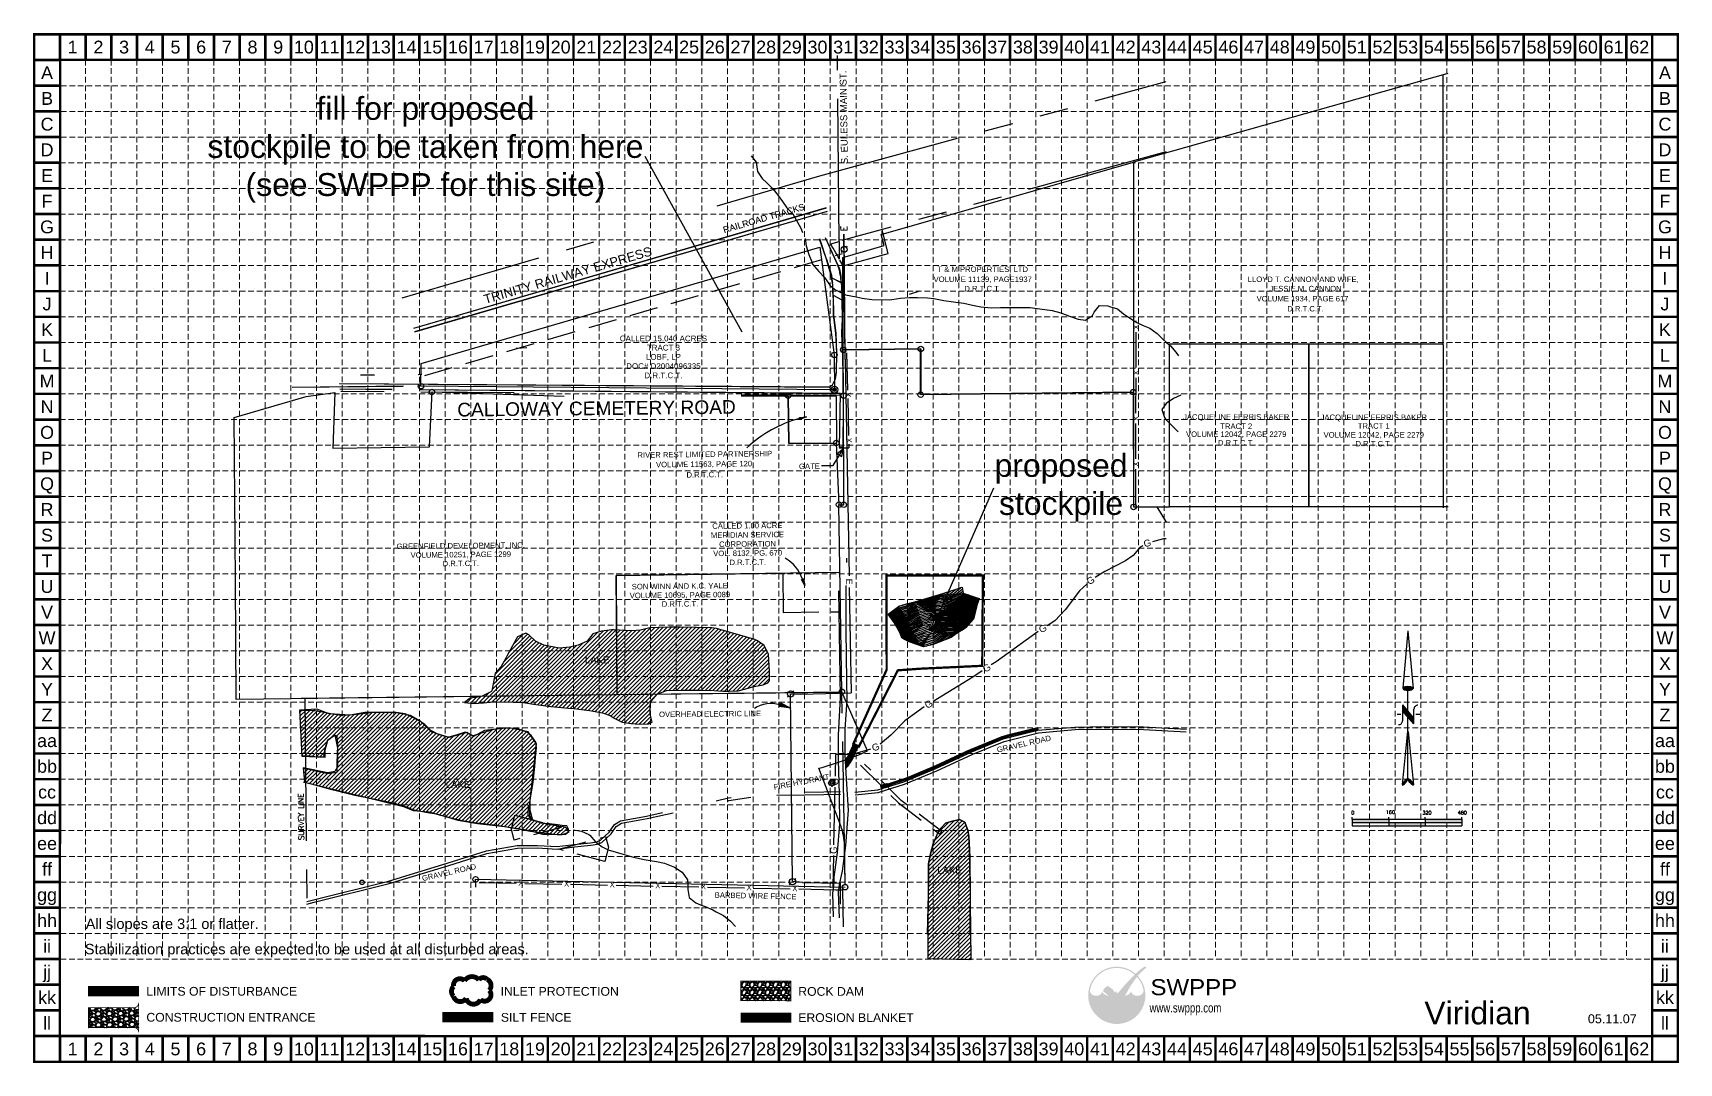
# Model space of a CAD drawing. Extents: x 2400464 to 2407675, y 6977889 to 6982400.
import ezdxf
from ezdxf.enums import TextEntityAlignment as Align

# ---------------------------------------------------------------- set-up
doc = ezdxf.new("R2010")
doc.units = 0
doc.header["$LTSCALE"] = 500
doc.header["$MEASUREMENT"] = 0
for name, pattern in [('ACAD_ISO02W100', [15, 12, -3]), ('CENTER', [2, 1.25, -0.25, 0.25, -0.25]), ('DASHED', [0.75, 0.5, -0.25]), ('DIVIDE', [1.25, 0.5, -0.25, 0, -0.25, 0, -0.25]), ('HIDDEN', [0.375, 0.25, -0.125]), ('PHANTOM', [2.5, 1.25, -0.25, 0.25, -0.25, 0.25, -0.25])]:
    doc.linetypes.add(name, pattern=pattern)
doc.layers.get('0').update_dxf_attribs({"linetype": 'CONTINUOUS'})
for name, color, linetype in [('2027-07', 2, 'HIDDEN'), ('5203-229', 2, 'HIDDEN'), ('ADJOINER', 2, 'CONTINUOUS'), ('BASE', 7, 'CONTINUOUS'), ('BC-CONCRETE_BRIDGE', 1, 'CONTINUOUS'), ('BC-DRAINAGE_EASEMENT', 1, 'HIDDEN'), ('BC-EDGEPAVE', 1, 'CONTINUOUS'), ('BC-ELEC-LINE', 3, 'CONTINUOUS'), ('BC-FENCE', 2, 'CONTINUOUS'), ('BC-FIREHYDRANT', 1, 'CONTINUOUS'), ('BC-GRAVEL_ROAD', 1, 'CONTINUOUS'), ('BC-LAKE', 2, 'CONTINUOUS'), ('BC-LOT-LINES', 1, 'PHANTOM'), ('BC-PIPELINE_EASEMENT', 2, 'CONTINUOUS'), ('BC-POWERPOLE', 3, 'CONTINUOUS'), ('BC-RR-RAILS', 2, 'CONTINUOUS'), ('BC-STREET_NAME', 3, 'CONTINUOUS'), ('BC-SURVEY_NAME', 2, 'CONTINUOUS'), ('BC-W-VALVE', 1, 'CONTINUOUS'), ('BC-WATER', 2, 'CONTINUOUS'), ('BDY-F-KCC', 6, 'CONTINUOUS'), ('BDY-F-OVERALL', 6, 'CONTINUOUS'), ('BDY-F-RESIDENTAL', 6, 'CONTINUOUS'), ('C-TINN-BNDY', 110, 'CONTINUOUS'), ('C-TOPO-MAJR-N', 3, 'CONTINUOUS'), ('C-TOPO-MINR-N', 9, 'CONTINUOUS'), ('COR-E', 2, 'CONTINUOUS'), ('DED-11139-1937', 2, 'CONTINUOUS'), ('DED-11563-120', 2, 'CONTINUOUS'), ('DED-12042-2279-TR2', 2, 'CONTINUOUS'), ('DED-13826-251', 2, 'CONTINUOUS'), ('DED-14584-333-1', 3, 'CONTINUOUS'), ('FEMA-SCALED', 2, 'DIVIDE'), ('GRID', 254, 'HIDDEN'), ('LEGEND', 7, 'CONTINUOUS'), ('LOGO', 7, 'CONTINUOUS'), ('NARROW', 7, 'CONTINUOUS'), ('ROW-ET', 2, 'CONTINUOUS'), ('SURVEY_NAME', 2, 'CONTINUOUS')]:
    doc.layers.add(name, color=color, linetype=linetype)
doc.styles.add('CG0001', font='romans', dxfattribs={"height": 28})
doc.styles.add('L120', font='simplex.shx', dxfattribs={"height": 4.8})
doc.styles.add("L200'", font='ARIAL.TTF', dxfattribs={"height": 0.001969})
doc.styles.add('LOGO1', font='ROCKEB.TTF', dxfattribs={"height": 25})
doc.styles.add('ROMAND', font='romand.shx')
doc.styles.get("Standard").update_dxf_attribs({"font": 'ARIAL.TTF'})

msp = doc.modelspace()

# ---------------------------------------------------------------- texts
at = {"char_height": 100}
for s, insert, width, attachment_point in [('fill for proposed \\Pstockpile to be taken from here \\P(see SWPPP for this site)', (2402183.1, 6981887.6), 2095.761, 5), ('proposed stockpile', (2404967.5, 6980407.4), 330.226, 5), ('Viridian', (2406559, 6978158.1), 330.226, 1)]:
    msp.add_mtext(s, dxfattribs=dict(at, insert=insert, width=width, attachment_point=attachment_point))
at = {"layer": 'ADJOINER', "color": 7}
for s, p in [('T & M PROPERTIES, LTD', (2404624.4, 6981352.9, 506.5)), ('VOLUME 11139, PAGE1937', (2404624.3, 6981309.1, 506.5)), ('D.R.T.C.T.', (2404624.2, 6981268.2, 506.5)), ('LLOYD T. CANNON AND WIFE,', (2406028.6, 6981309, 506.5)), ('JESSIE M. CANNON', (2406038.4, 6981268.2, 506.5)), ('VOLUME 1934, PAGE 617', (2406025.4, 6981224.2, 506.5)), ('D.R.T.C.T.', (2406038.4, 6981180.2, 506.5)), ('JACQUELINE FERRIS BAKER', (2405734.9, 6980706.3, 506.5)), ('JACQUELINE FERRIS BAKER', (2406337.4, 6980704.7, 506.5)), ('VOLUME 12042, PAGE 2279', (2405734.9, 6980630.7, 506.5)), ('TRACT 2', (2405734.9, 6980665.6, 506.5)), ('VOLUME 12042, PAGE 2279', (2406337.4, 6980627.8, 506.5)), ('TRACT 1', (2406337.4, 6980666.7, 506.5)), ('D.R.T.C.T.', (2405734.9, 6980592.8, 506.5)), ('D.R.T.C.T.', (2406337.4, 6980588.9, 506.5))]:
    msp.add_text(s, height=24, dxfattribs=at).set_placement(p, align=Align.CENTER)
for s, p in [('RIVER REST LIMITED PARTNERSHIP', (2403407, 6980542.7, 506.5)), ('VOLUME 11563, PAGE 120', (2403403.8, 6980499.7, 506.5)), ('D.R.T.C.T.', (2403407, 6980453.5, 506.5)), ('GREENFIELD DEVELOPMENT, INC.', (2402337.7, 6980142.4, 506.5)), ('VOLUME 10251, PAGE 1299', (2402338.1, 6980103.5, 506.5)), ('D.R.T.C.T.', (2402338.5, 6980064.7, 506.5)), ('SON WINN AND K.C. YALE', (2403297.5, 6979965.3, 506.5)), ('SON WINN AND K.C. YALE', (2403297.5, 6979965.3, 506.5)), ('VOLUME 10695, PAGE 0089', (2403298, 6979926.5, 506.5)), ('VOLUME 10695, PAGE 0089', (2403298, 6979926.5, 506.5)), ('D.R.T.C.T.', (2403298.4, 6979887.6, 506.5)), ('D.R.T.C.T.', (2403298.4, 6979887.6, 506.5))]:
    msp.add_text(s, height=24, rotation=0.62388, dxfattribs=at).set_placement(p, align=Align.CENTER)
at = {"layer": 'ADJOINER', "color": 7, "insert": (2403593.2, 6980254, 506.5), "char_height": 24, "width": 500, "attachment_point": 2, "rotation": 0.62388}
msp.add_mtext('CALLED 1.00 ACRE\\PMERIDIAN SERVICE CORPORATION\\PVOL. 8132, PG. 670\\PD.R.T.C.T.', dxfattribs=at)
at = {"layer": 'BASE'}
for s, height, p in [('1', 56.2, (2400638, 6982338)), ('2', 56.2, (2400750.5, 6982338)), ('3', 56.2, (2400863, 6982338)), ('4', 56.2, (2400975.5, 6982338)), ('5', 56.2, (2401088, 6982338)), ('6', 56.2, (2401200.5, 6982338)), ('7', 56.2, (2401313, 6982338)), ('8', 56.2, (2401425.5, 6982338)), ('9', 56.2, (2401538, 6982338)), ('10', 56.25, (2401650.5, 6982338)), ('11', 56.25, (2401763, 6982338)), ('12', 56.25, (2401875.5, 6982338)), ('13', 56.25, (2401988, 6982338)), ('14', 56.25, (2402100.5, 6982338)), ('15', 56.25, (2402213, 6982338)), ('16', 56.25, (2402325.5, 6982338)), ('17', 56.25, (2402438, 6982338)), ('18', 56.25, (2402550.5, 6982338)), ('19', 56.25, (2402663, 6982338)), ('20', 56.25, (2402775.5, 6982338)), ('21', 56.25, (2402888, 6982338)), ('22', 56.25, (2403000.5, 6982338)), ('23', 56.25, (2403113, 6982338)), ('24', 56.25, (2403225.5, 6982338)), ('25', 56.25, (2403338, 6982338)), ('26', 56.25, (2403450.5, 6982338)), ('27', 56.25, (2403563, 6982338)), ('28', 56.25, (2403675.5, 6982338)), ('29', 56.25, (2403788, 6982338)), ('30', 56.25, (2403900.5, 6982338)), ('31', 56.25, (2404013, 6982338)), ('32', 56.25, (2404125.5, 6982338)), ('33', 56.25, (2404238, 6982338)), ('34', 56.25, (2404350.5, 6982338)), ('35', 56.25, (2404463, 6982338)), ('36', 56.25, (2404575.5, 6982338)), ('37', 56.25, (2404688, 6982338)), ('38', 56.25, (2404800.5, 6982338)), ('39', 56.25, (2404913, 6982338)), ('40', 56.25, (2405025.5, 6982338)), ('41', 56.25, (2405138, 6982338)), ('42', 56.25, (2405250.5, 6982338)), ('43', 56.25, (2405363, 6982338)), ('44', 56.25, (2405475.5, 6982338)), ('45', 56.25, (2405588, 6982338)), ('46', 56.25, (2405700.5, 6982338)), ('47', 56.25, (2405813, 6982338)), ('48', 56.25, (2405925.5, 6982338)), ('49', 56.25, (2406038, 6982338)), ('50', 56.25, (2406150.5, 6982338)), ('51', 56.25, (2406263, 6982338)), ('52', 56.25, (2406375.5, 6982338)), ('53', 56.25, (2406488, 6982338)), ('54', 56.25, (2406600.5, 6982338)), ('55', 56.25, (2406713, 6982338)), ('56', 56.25, (2406825.5, 6982338)), ('57', 56.25, (2406938, 6982338)), ('58', 56.25, (2407050.5, 6982338)), ('59', 56.25, (2407163, 6982338)), ('60', 56.25, (2407275.5, 6982338)), ('61', 56.25, (2407388, 6982338)), ('62', 56.25, (2407500.5, 6982338)), ('A', 56.2, (2400525.5, 6982225.5)), ('A', 56.2, (2407613, 6982225.5)), ('B', 56.2, (2400525.5, 6982113)), ('B', 56.2, (2407613, 6982113)), ('C', 56.2, (2400525.5, 6982000.5)), ('C', 56.2, (2407613, 6982000.5)), ('D', 56.2, (2400525.5, 6981888)), ('D', 56.2, (2407613, 6981888)), ('E', 56.2, (2400525.5, 6981775.5)), ('E', 56.2, (2407613, 6981775.5)), ('F', 56.2, (2400525.5, 6981663)), ('F', 56.2, (2407613, 6981663)), ('G', 56.2, (2400525.5, 6981550.5)), ('G', 56.2, (2407613, 6981550.5)), ('H', 56.2, (2400525.5, 6981438)), ('H', 56.2, (2407613, 6981438)), ('I', 56.2, (2400525.5, 6981325.5)), ('I', 56.2, (2407613, 6981325.5)), ('J', 56.2, (2400525.5, 6981213)), ('J', 56.2, (2407613, 6981213)), ('K', 56.2, (2400525.5, 6981100.5)), ('K', 56.2, (2407613, 6981100.5)), ('L', 56.2, (2400525.5, 6980988)), ('L', 56.2, (2407613, 6980988)), ('M', 56.2, (2400525.5, 6980875.5)), ('M', 56.2, (2407613, 6980875.5)), ('N', 56.2, (2400525.5, 6980763)), ('N', 56.2, (2407613, 6980763)), ('O', 56.2, (2400525.5, 6980650.5)), ('O', 56.2, (2407613, 6980650.5)), ('P', 56.2, (2400525.5, 6980538)), ('P', 56.2, (2407613, 6980538)), ('Q', 56.2, (2400525.5, 6980425.5)), ('Q', 56.2, (2407613, 6980425.5)), ('R', 56.2, (2400525.5, 6980313)), ('R', 56.2, (2407613, 6980313)), ('S', 56.2, (2400525.5, 6980200.5)), ('S', 56.2, (2407613, 6980200.5)), ('T', 56.2, (2400525.5, 6980088)), ('T', 56.2, (2407613, 6980088)), ('U', 56.2, (2400525.5, 6979975.5)), ('U', 56.2, (2407613, 6979975.5)), ('V', 56.2, (2400525.5, 6979863)), ('V', 56.2, (2407613, 6979863)), ('W', 56.2, (2400525.5, 6979750.5)), ('W', 56.2, (2407613, 6979750.5)), ('X', 56.2, (2400525.5, 6979638)), ('X', 56.2, (2407613, 6979638)), ('Y', 56.2, (2400525.5, 6979525.5)), ('Y', 56.2, (2407613, 6979525.5)), ('Z', 56.2, (2400525.5, 6979413)), ('Z', 56.2, (2407613, 6979413)), ('aa', 56.25, (2400525.5, 6979300.5)), ('aa', 56.25, (2407613, 6979300.5)), ('bb', 56.25, (2400525.5, 6979188)), ('bb', 56.25, (2407613, 6979188)), ('cc', 56.25, (2400525.5, 6979075.5)), ('cc', 56.25, (2407613, 6979075.5)), ('dd', 56.25, (2400525.5, 6978963)), ('dd', 56.25, (2407613, 6978963)), ('ee', 56.25, (2400525.5, 6978850.5)), ('ee', 56.25, (2407613, 6978850.5)), ('ff', 56.25, (2400525.5, 6978738)), ('ff', 56.25, (2407613, 6978738)), ('gg', 56.25, (2400525.5, 6978625.5)), ('gg', 56.25, (2407613, 6978625.5)), ('hh', 56.25, (2400525.5, 6978513)), ('hh', 56.25, (2407613, 6978513)), ('ii', 56.25, (2400525.5, 6978400.5)), ('ii', 56.25, (2407613, 6978400.5)), ('jj', 56.25, (2400525.5, 6978288)), ('jj', 56.25, (2407613, 6978288)), ('kk', 56.25, (2400525.5, 6978175.5)), ('kk', 56.25, (2407613, 6978175.5)), ('ll', 56.25, (2400525.5, 6978063)), ('ll', 56.25, (2407613, 6978063)), ('1', 56.2, (2400638, 6977950.5)), ('2', 56.2, (2400750.5, 6977950.5)), ('3', 56.2, (2400863, 6977950.5)), ('4', 56.2, (2400975.5, 6977950.5)), ('5', 56.2, (2401088, 6977950.5)), ('6', 56.2, (2401200.5, 6977950.5)), ('7', 56.2, (2401313, 6977950.5)), ('8', 56.2, (2401425.5, 6977950.5)), ('9', 56.2, (2401538, 6977950.5)), ('10', 56.25, (2401650.5, 6977950.5)), ('11', 56.25, (2401763, 6977950.5)), ('12', 56.25, (2401875.5, 6977950.5)), ('13', 56.25, (2401988, 6977950.5)), ('14', 56.25, (2402100.5, 6977950.5)), ('15', 56.25, (2402213, 6977950.5)), ('16', 56.25, (2402325.5, 6977950.5)), ('17', 56.25, (2402438, 6977950.5)), ('18', 56.25, (2402550.5, 6977950.5)), ('19', 56.25, (2402663, 6977950.5)), ('20', 56.25, (2402775.5, 6977950.5)), ('21', 56.25, (2402888, 6977950.5)), ('22', 56.25, (2403000.5, 6977950.5)), ('23', 56.25, (2403113, 6977950.5)), ('24', 56.25, (2403225.5, 6977950.5)), ('25', 56.25, (2403338, 6977950.5)), ('26', 56.25, (2403450.5, 6977950.5)), ('27', 56.25, (2403563, 6977950.5)), ('28', 56.25, (2403675.5, 6977950.5)), ('29', 56.25, (2403788, 6977950.5)), ('30', 56.25, (2403900.5, 6977950.5)), ('31', 56.25, (2404013, 6977950.5)), ('32', 56.25, (2404125.5, 6977950.5)), ('33', 56.25, (2404238, 6977950.5)), ('34', 56.25, (2404350.5, 6977950.5)), ('35', 56.25, (2404463, 6977950.5)), ('36', 56.25, (2404575.5, 6977950.5)), ('37', 56.25, (2404688, 6977950.5)), ('38', 56.25, (2404800.5, 6977950.5)), ('39', 56.25, (2404913, 6977950.5)), ('40', 56.25, (2405025.5, 6977950.5)), ('41', 56.25, (2405138, 6977950.5)), ('42', 56.25, (2405250.5, 6977950.5)), ('43', 56.25, (2405363, 6977950.5)), ('44', 56.25, (2405475.5, 6977950.5)), ('45', 56.25, (2405588, 6977950.5)), ('46', 56.25, (2405700.5, 6977950.5)), ('47', 56.25, (2405813, 6977950.5)), ('48', 56.25, (2405925.5, 6977950.5)), ('49', 56.25, (2406038, 6977950.5)), ('50', 56.25, (2406150.5, 6977950.5)), ('51', 56.25, (2406263, 6977950.5)), ('52', 56.25, (2406375.5, 6977950.5)), ('53', 56.25, (2406488, 6977950.5)), ('54', 56.25, (2406600.5, 6977950.5)), ('55', 56.25, (2406713, 6977950.5)), ('56', 56.25, (2406825.5, 6977950.5)), ('57', 56.25, (2406938, 6977950.5)), ('58', 56.25, (2407050.5, 6977950.5)), ('59', 56.25, (2407163, 6977950.5)), ('60', 56.25, (2407275.5, 6977950.5)), ('61', 56.25, (2407388, 6977950.5)), ('62', 56.25, (2407500.5, 6977950.5))]:
    msp.add_text(s, height=height, dxfattribs=at).set_placement(p, align=Align.MIDDLE_CENTER)
at = {"layer": 'BASE', "color": 7, "style": "L200'"}
for s, p in [('All slopes are 3:1 or flatter.', (2400694.9, 6978475.7)), ('Stabilization practices are expected to be used at all disturbed areas.', (2400691, 6978365))]:
    msp.add_text(s, height=45.624, dxfattribs=at).set_placement(p)
at = {"layer": 'BASE'}
msp.add_text('05.11.07', height=39.38, dxfattribs=at).set_placement((2407382.4, 6978063), align=Align.CENTER)
at = {"layer": 'BC-ELEC-LINE', "color": 7, "style": 'CG0001'}
for rotation, p in [(90.57869, (2404030.3, 6981531.5, 506.5)), (90.57023, (2404030.7, 6981532, 506.5))]:
    msp.add_text('E', height=28, rotation=rotation, dxfattribs=at).set_placement(p)
at = {"layer": 'BC-ELEC-LINE', "color": 7}
for s, height, rotation, p in [('E', 28, 271.02264, (2404025.2, 6980009.5, 506.5)), ('OVERHEAD ELECTRIC LINE', 24, 0.57023, (2403206.6, 6979403.6, 506.5))]:
    msp.add_text(s, height=height, rotation=rotation, dxfattribs=at).set_placement(p)
at = {"layer": 'BC-FENCE', "color": 7}
for s, rotation, p in [('X', 89.85452, (2405308.4, 6981100.3, 506.5)), ('X', 89.85452, (2405307.9, 6980900.3, 506.5)), ('X', 271.31559, (2404022, 6980826.3, 506.5)), ('X', 271.30713, (2404022.3, 6980826.9, 506.5)), ('X', 89.85452, (2405307.4, 6980700.3, 506.5)), ('X', 271.30713, (2404026.8, 6980626.9, 506.5)), ('GATE', 0.57023, (2403819.6, 6980489.7, 506.5)), ('X', 89.85452, (2405306.9, 6980500.3, 506.5)), ('X', 358.83123, (2402590, 6978666, 506.5)), ('X', 358.83123, (2402790, 6978662, 506.5)), ('X', 358.83123, (2402989.9, 6978657.9, 506.5)), ('X', 358.83123, (2403189.9, 6978653.8, 506.5)), ('X', 358.83123, (2403389.8, 6978649.7, 506.5)), ('BARBED WIRE FENCE', 358.78023, (2403450.3, 6978612.9, 506.5)), ('X', 358.83123, (2403589.8, 6978645.6, 506.5)), ('X', 358.83123, (2403789.8, 6978641.6, 506.5))]:
    msp.add_text(s, height=24, rotation=rotation, dxfattribs=at).set_placement(p)
at = {"layer": 'BC-FIREHYDRANT', "color": 7}
msp.add_text('FIRE HYDRANT', height=24, rotation=10.95083, dxfattribs=at).set_placement((2403711.2, 6979084.7, 506.5))
at = {"layer": 'BC-GRAVEL_ROAD', "color": 7, "linetype": 'Continuous'}
for p in [(2404689.3, 6979248, 506.5), (2402170.9, 6978685.4, 506.5)]:
    msp.add_text('GRAVEL ROAD', height=24, rotation=12.78383, dxfattribs=at).set_placement(p)
at = {"layer": 'BC-LAKE', "color": 5}
for p in [(2402882.1, 6979638.4, 506.5), (2402272.5, 6979092.8, 506.5), (2404425.1, 6978718.2, 506.5)]:
    msp.add_text('LAKE', height=30, rotation=0.57023, dxfattribs=at).set_placement(p)
at = {"layer": 'BC-PIPELINE_EASEMENT', "color": 7, "linetype": 'Continuous'}
for rotation, p in [(14.42995, (2405345.6, 6980165.8, 506.5)), (31.74995, (2405097, 6980002.4, 506.5)), (32.6919, (2404887.4, 6979791.4, 506.5)), (33.8269, (2404642.1, 6979619.2, 506.5)), (31.3344, (2404387.6, 6979460.4, 506.5)), (22.06273, (2404155.3, 6979272.6, 506.5)), (88.84912, (2403977, 6979120.8, 506.5)), (88.84912, (2403970.9, 6978820.9, 506.5))]:
    msp.add_text('G', height=30, rotation=rotation, dxfattribs=at).set_placement(p, align=Align.MIDDLE_CENTER)
at = {"layer": 'BC-RR-RAILS', "color": 7}
for rotation, p in [(16.27869, (2403491.5, 6981522.6, 506.5)), (16.27023, (2403491.9, 6981523.2, 506.5))]:
    msp.add_text('RAILROAD TRACKS', height=28, rotation=rotation, dxfattribs=at).set_placement(p)
at = {"layer": 'BC-STREET_NAME', "color": 7}
for s, height, rotation, p in [('S. EULESS MAIN ST.', 30, 90.90981, (2404033.9, 6981825.3, 253.3)), ('CALLOWAY CEMETERY ROAD', 60, 0.57869, (2402322.8, 6980720, 506.5))]:
    msp.add_text(s, height=height, rotation=rotation, dxfattribs=at).set_placement(p)
at = {"layer": 'C-TOPO-MAJR-N', "color": 43, "linetype": 'Continuous'}
for s, rotation, oblique, p in [('505', 21.2346, 0, (2404439.2, 6979933.9)), ('490', 72.59282, 360, (2404563.1, 6979933.7)), ('485', 72.59282, 360, (2404572.6, 6979920.5)), ('495', 329.9371, 360, (2404237.1, 6979873.1)), ('490', 325.61961, 360, (2404257.9, 6979844.3)), ('500', 353.51643, 360, (2404336.6, 6979905.5)), ('495', 29.08919, 360, (2404473.7, 6979885.8)), ('480', 89.62514, 0, (2404584.8, 6979904)), ('475', 327.3107, 0, (2404328.8, 6979745.2))]:
    msp.add_text(s, height=3, rotation=rotation, dxfattribs=dict(at, oblique=oblique)).set_placement(p)
at = {"layer": 'C-TOPO-MAJR-N', "color": 43, "linetype": 'Continuous', "width": 1}
for s, rotation, oblique, p in [('500', 24.19206, 0, (2404457.3, 6979908.6)), ('495', 13.10009, 0, (2404355.1, 6979879.6)), ('490', 13.10009, 0, (2404374.9, 6979851.9)), ('490', 30.59565, 0, (2404485.1, 6979869.9)), ('485', 30.59565, 0, (2404496.9, 6979853.5)), ('480', 30.59565, 0, (2404508.6, 6979837.1)), ('475', 59.81599, 360, (2404594.9, 6979889)), ('485', 327.73462, 0, (2404279.9, 6979813.4)), ('485', 90.63773, 360, (2404287.6, 6979802.3)), ('485', 340.33804, 0, (2404289.8, 6979799.3)), ('480', 340.33804, 360, (2404308.9, 6979772.6)), ('485', 17.31599, 360, (2404393.9, 6979825.5)), ('480', 10.32281, 360, (2404419, 6979790.4)), ('475', 10.32281, 360, (2404432.5, 6979771.5)), ('475', 30.59565, 360, (2404520.3, 6979820.8)), ('470', 59.78328, 0, (2404533.8, 6979802.5)), ('470', 340.0922, 360, (2404328.2, 6979726.5))]:
    msp.add_text(s, height=3, rotation=rotation, dxfattribs=dict(at, oblique=oblique)).set_placement(p)
at = {"layer": 'C-TOPO-MINR-N', "color": 43, "linetype": 'Continuous'}
for s, rotation, oblique, p in [('506', 21.2346, 360, (2404436.6, 6979937.6)), ('504', 5.76669, 360, (2404442.3, 6979929.6)), ('503', 5.76669, 360, (2404446.3, 6979924)), ('502', 5.76669, 360, (2404450.2, 6979918.5)), ('491', 72.59282, 360, (2404561.3, 6979936.4)), ('489', 72.59282, 360, (2404565, 6979931.1)), ('488', 72.59282, 360, (2404566.9, 6979928.4)), ('487', 72.59282, 360, (2404568.8, 6979925.8)), ('486', 72.59282, 360, (2404570.7, 6979923.2)), ('482', 89.62514, 360, (2404578.9, 6979912.3)), ('481', 89.62514, 0, (2404581.9, 6979908.2)), ('494', 329.9371, 360, (2404240.5, 6979868.4)), ('493', 329.9371, 360, (2404243.8, 6979863.7)), ('498', 3.37163, 360, (2404343.4, 6979895.9)), ('497', 3.37163, 0, (2404347.1, 6979890.7)), ('493', 28.37863, 360, (2404478.4, 6979879.2)), ('492', 28.37863, 360, (2404480.6, 6979876.2)), ('491', 28.37863, 360, (2404482.9, 6979873.1)), ('487', 30.59565, 360, (2404492.2, 6979860)), ('483', 30.59565, 0, (2404501.6, 6979847)), ('479', 89.62514, 0, (2404587.7, 6979899.9)), ('486', 325.61961, 360, (2404275.8, 6979819.2)), ('484', 340.33804, 360, (2404293.7, 6979794)), ('483', 340.33804, 360, (2404297.5, 6979788.6)), ('479', 338.58714, 0, (2404312.9, 6979767.1)), ('484', 14.62449, 0, (2404397.6, 6979820.2)), ('476', 30.59565, 360, (2404518, 6979824)), ('474', 30.59565, 360, (2404522.7, 6979817.5)), ('469', 340.0922, 360, (2404327.9, 6979725.4)), ('471', 327.3107, 0, (2404328.9, 6979729.6)), ('472', 34.93143, 360, (2404437.6, 6979750.8)), ('473', 34.93143, 360, (2404440, 6979760.8))]:
    msp.add_text(s, height=3, rotation=rotation, dxfattribs=dict(at, oblique=oblique)).set_placement(p)
at = {"layer": 'C-TOPO-MINR-N', "color": 43, "linetype": 'Continuous', "width": 1}
for s, rotation, oblique, p in [('501', 24.19206, 0, (2404454.1, 6979913.3)), ('484', 72.59282, 0, (2404574.5, 6979917.9)), ('483', 72.59282, 360, (2404576.3, 6979915.2)), ('492', 324.02475, 0, (2404248.3, 6979857.6)), ('491', 324.02475, 360, (2404253.3, 6979850.8)), ('501', 353.51643, 0, (2404333.6, 6979909.8)), ('499', 353.51643, 0, (2404339.7, 6979901.2)), ('496', 13.10009, 0, (2404351.1, 6979885.1)), ('494', 13.10009, 360, (2404359.1, 6979874)), ('493', 13.10009, 0, (2404363, 6979868.5)), ('492', 13.10009, 360, (2404367, 6979863)), ('491', 13.10009, 0, (2404371.1, 6979857.4)), ('489', 13.10009, 0, (2404378.9, 6979846.3)), ('488', 13.10009, 360, (2404382.9, 6979840.8)), ('499', 24.19206, 0, (2404460.6, 6979904)), ('498', 24.19206, 360, (2404464, 6979899.4)), ('497', 24.19206, 360, (2404467.3, 6979894.7)), ('496', 24.19206, 360, (2404470.6, 6979890.1)), ('494', 29.08919, 0, (2404476.1, 6979882.5)), ('489', 30.59565, 360, (2404487.5, 6979866.6)), ('488', 30.59565, 0, (2404489.8, 6979863.3)), ('486', 30.59565, 360, (2404494.5, 6979856.8)), ('484', 30.59565, 360, (2404499.2, 6979850.2)), ('482', 30.59565, 0, (2404503.9, 6979843.7)), ('481', 30.59565, 360, (2404506.3, 6979840.5)), ('478', 61.25587, 360, (2404589.3, 6979896.9)), ('477', 61.25587, 0, (2404591.2, 6979894.2)), ('476', 61.25587, 360, (2404593.1, 6979891.5)), ('474', 59.81599, 360, (2404596.6, 6979886.5)), ('489', 325.61961, 360, (2404262.4, 6979838)), ('488', 325.61961, 0, (2404266.8, 6979831.7)), ('487', 325.61961, 0, (2404271.3, 6979825.5)), ('482', 340.33804, 0, (2404301.3, 6979783.3)), ('481', 340.33804, 0, (2404305.2, 6979777.9)), ('487', 17.31599, 360, (2404386.8, 6979835.3)), ('486', 17.31599, 0, (2404390.3, 6979830.4)), ('484', 105.26269, 0, (2404404.3, 6979811.3)), ('484', 357.44385, 0, (2404407.4, 6979806.7)), ('483', 10.32281, 360, (2404410.9, 6979801.7)), ('482', 10.32281, 360, (2404413.6, 6979797.9)), ('481', 10.32281, 360, (2404416.4, 6979794.2)), ('479', 10.32281, 360, (2404421.7, 6979786.6)), ('478', 10.32281, 360, (2404424.4, 6979782.8)), ('477', 10.32281, 0, (2404427.1, 6979779)), ('476', 10.32281, 360, (2404429.8, 6979775.3)), ('474', 34.93143, 360, (2404436.2, 6979766.6)), ('479', 30.59565, 360, (2404510.9, 6979833.9)), ('478', 30.59565, 360, (2404513.3, 6979830.6)), ('477', 30.59565, 0, (2404515.6, 6979827.3)), ('473', 59.78328, 0, (2404525.8, 6979813.8)), ('472', 59.78328, 0, (2404528.4, 6979810)), ('471', 59.78328, 0, (2404531.2, 6979806.3)), ('469', 59.78328, 360, (2404536.5, 6979798.8)), ('468', 59.78328, 360, (2404539.2, 6979795)), ('467', 59.78328, 360, (2404541.9, 6979791.3)), ('478', 352.64765, 0, (2404316.2, 6979762.3)), ('477', 327.3107, 0, (2404318.5, 6979759.6)), ('476', 327.3107, 0, (2404323.6, 6979752.4)), ('468', 340.0922, 360, (2404327.6, 6979724.4)), ('472', 327.3107, 0, (2404329.7, 6979733)), ('473', 327.3107, 0, (2404330.5, 6979736.4)), ('474', 327.3107, 360, (2404331.3, 6979739.7)), ('471', 34.93143, 360, (2404435.3, 6979740.7))]:
    msp.add_text(s, height=3, rotation=rotation, dxfattribs=dict(at, oblique=oblique)).set_placement(p)
at = {"layer": 'DED-13826-251', "color": 7}
for s, p in [('CALLED 15.040 ACRES', (2403225.7, 6981049.5, 253.3)), ('TRACT 3', (2403225.7, 6981009.1, 253.3)), ('DOC# D2004096335', (2403225.7, 6980928.1, 253.3)), ('LOBF, LP', (2403225.7, 6980968.6, 253.3)), ('D.R.T.C.T.', (2403225.7, 6980887.6, 253.3)), ('D.R.T.C.T.', (2403225.7, 6980887.6, 253.3))]:
    msp.add_text(s, height=25, dxfattribs=at).set_placement(p, align=Align.CENTER)
at = {"layer": 'LEGEND', "style": "L200'"}
for s, height, p in [('LIMITS OF DISTURBANCE', 38.361, (2400959.8, 6978183.7)), ('INLET PROTECTION', 38.361, (2402512.3, 6978183.4)), ('ROCK DAM', 38.36, (2403816.3, 6978183.2)), ('CONSTRUCTION ENTRANCE', 38.361, (2400960.6, 6978069.9)), ('SILT FENCE', 38.36, (2402513.5, 6978069.6)), ('EROSION BLANKET', 38.361, (2403816.1, 6978068.5))]:
    msp.add_text(s, height=height, dxfattribs=at).set_placement(p)
at = {"layer": 'ROW-ET', "color": 7}
msp.add_text('TRINITY RAILWAY EXPRESS', height=40, rotation=16.2704, dxfattribs=at).set_placement((2402445.6, 6981212.7, 506.5))
at = {"layer": 'SURVEY_NAME', "color": 7, "style": 'ROMAND'}
msp.add_text('SURVEY LINE', height=24, rotation=90.57347, dxfattribs=at).set_placement((2401651.3, 6978864.2, 506.5))

# ---------------------------------------------------------------- blocks, each defined once
blk = doc.blocks.new('SPT34')
at = {"linetype": 'ByBlock'}
h = blk.add_hatch(color=0, dxfattribs=at)
edge = h.paths.add_edge_path()
edge.add_arc((0, 0), 0.25, 0, 360)
at = {"color": 0, "linetype": 'Continuous'}
blk.add_circle((0, 0), 0.5, dxfattribs=at)
at = {"color": 0, "linetype": 'ByBlock'}
blk.add_circle((0, 0), 0.25, dxfattribs=at)
blk = doc.blocks.new('North Arrow')
at = {"layer": 'NARROW'}
for p, q in [((0, 0), (22.36, 2)), ((0, 0), (22.33, -2.02)), ((28.77, -2.09), (34.02, 2.32)), ((36.18, 2.33), (30.46, 2.33)), ((36.16, 2.32), (31.04, -2.09)), ((32.43, 3.06), (32.43, 4.63)), ((39.1, 0.01), (59.96, 2.11)), ((31.2, -0.05), (21.66, -0.05)), ((21.66, -0.05), (21.66, -0.05)), ((28.77, -2.09), (34.95, -2.09)), ((32.43, -4.26), (32.43, -2.8)), ((57.45, -0.05), (33.41, -0.05)), ((59.83, -2.14), (39.04, -0.01)), ((57.69, -0.03), (57.77, -0.01)), ((57.77, -0.05), (57.69, -0.03))]:
    blk.add_line(p, q, dxfattribs=at)
blk.add_lwpolyline([(22.36, -2.03), (22.59, -1.93, 0.091577), (22.87, -1.44, 0.048306), (23.03, -0.75), (23.07, -0.01), (23.01, 0.82, 0.048306), (22.87, 1.42, 0.091577), (22.59, 1.91), (22.36, 2.01), (22.14, 1.91, 0.091577), (21.86, 1.42, 0.048306), (21.72, 0.82), (21.66, -0.01), (21.72, -0.83, 0.048306), (21.86, -1.44, 0.091577), (22.14, -1.93)], format="xyb", close=True, dxfattribs=at)
for points in [[(57.46, -0.03), (57.44, 0.08, -0.066818), (57.67, 0.47, -0.03073), (58.01, 0.84), (58.52, 1.29), (59.07, 1.7, -0.03073), (59.5, 1.95, -0.066818), (59.93, 2.1), (60.04, 2.06)], [(60.04, 2.06), (60.05, 1.95, -0.066818), (59.82, 1.56, -0.03073), (59.43, 1.14), (58.97, 0.74), (58.42, 0.33, -0.03073), (57.99, 0.08, -0.036692), (57.76, -0.02)], [(57.46, -0.04), (57.44, -0.15, 0.066818), (57.67, -0.54, 0.03073), (58.01, -0.9), (58.52, -1.36), (59.07, -1.77, 0.03073), (59.5, -2.02, 0.066818), (59.93, -2.17), (60.04, -2.13)], [(60.04, -2.13), (60.05, -2.01, 0.066818), (59.82, -1.63, 0.03073), (59.43, -1.2), (58.97, -0.8), (58.42, -0.4, 0.03073), (57.99, -0.15, 0.036692), (57.76, -0.05)]]:
    blk.add_lwpolyline(points, format="xyb", dxfattribs=at)
for centre, start, end in [((30.46, 3.86), 178.8769, 270), ((34.95, -3.62), 358.8769, 90)]:
    blk.add_arc(centre, 1.53, start, end, dxfattribs=at)
for points in [[(23.03, -0.76), (21.67, -0.05), (23.07, -0.05), (21.72, 0.82)], [(23.07, -0.05), (21.72, 0.82), (23.02, 0.75), (21.85, 1.42)], [(23.02, 0.75), (21.85, 1.42), (22.87, 1.44), (22.14, 1.91)], [(22.87, 1.44), (22.14, 1.91), (22.59, 1.91), (22.36, 2)], [(31.05, -2.09), (36.15, 2.36), (28.75, -2.06), (34.01, 2.36)], [(57.44, 0.08), (57.7, -0.01), (57.5, 0.21), (57.77, -0.01)], [(57.45, -0.04), (57.69, -0.02), (57.44, 0.08), (57.7, -0.01)], [(57.5, 0.21), (57.77, -0.01), (57.6, 0.39), (57.94, 0.06)], [(57.6, 0.39), (57.94, 0.06), (57.68, 0.5), (58.07, 0.13)], [(57.68, 0.5), (58.07, 0.13), (57.84, 0.66), (58.29, 0.26)], [(57.84, 0.66), (58.29, 0.26), (58.03, 0.86), (58.52, 0.41)], [(58.03, 0.86), (58.52, 0.41), (58.26, 1.07), (58.73, 0.57)], [(58.26, 1.07), (58.73, 0.57), (58.52, 1.3), (59.05, 0.81)], [(58.52, 1.3), (59.05, 0.81), (58.7, 1.42), (59.26, 0.99)], [(59.26, 1), (58.69, 1.42), (59.45, 1.15), (59, 1.65)], [(59.45, 1.15), (59, 1.65), (59.62, 1.34), (59.28, 1.82)], [(59.62, 1.34), (59.28, 1.82), (59.81, 1.55), (59.49, 1.95)], [(59.81, 1.55), (59.49, 1.95), (59.93, 1.73), (59.69, 2.04)], [(59.93, 1.73), (59.69, 2.04), (60.05, 1.94), (59.93, 2.1)], [(60.05, 1.94), (59.93, 2.1), (60.04, 2.06)], [(22.87, -1.44), (21.72, -0.87), (23.03, -0.76), (21.67, -0.05)], [(22.58, -1.93), (21.86, -1.45), (22.87, -1.44), (21.72, -0.87)], [(22.36, -2.01), (22.14, -1.93), (22.58, -1.93), (21.86, -1.45)], [(57.44, -0.14), (57.69, -0.02), (57.45, -0.04), (57.69, -0.02)], [(57.46, -0.19), (57.7, -0.03), (57.44, -0.14), (57.69, -0.02)], [(57.53, -0.33), (57.76, -0.05), (57.46, -0.19), (57.7, -0.03)], [(57.63, -0.48), (57.9, -0.1), (57.53, -0.33), (57.76, -0.05)], [(57.78, -0.66), (58.09, -0.2), (57.63, -0.48), (57.9, -0.1)], [(57.97, -0.87), (58.34, -0.35), (57.78, -0.66), (58.09, -0.2)], [(58.24, -1.11), (58.61, -0.54), (57.97, -0.87), (58.34, -0.35)], [(58.61, -1.43), (58.93, -0.77), (58.24, -1.11), (58.61, -0.54)], [(58.91, -1.64), (59.2, -1), (58.61, -1.43), (58.93, -0.77)], [(59.12, -1.79), (59.57, -1.36), (58.92, -1.65), (59.2, -1.01)], [(59.35, -1.93), (59.81, -1.62), (59.12, -1.79), (59.57, -1.36)], [(59.54, -1.32), (59.41, -1.18), (59.21, -1.01)], [(59.58, -2.05), (59.93, -1.79), (59.35, -1.93), (59.81, -1.62)], [(59.78, -2.13), (60.05, -2.01), (59.58, -2.05), (59.93, -1.79)], [(59.92, -2.17), (60.04, -2.13), (59.78, -2.13), (60.05, -2.01)]]:
    blk.add_solid(points, dxfattribs=at)
blk = doc.blocks.new('new logo')
at = {"layer": 'LOGO'}
h = blk.add_hatch(color=170, dxfattribs=at)
h.paths.add_polyline_path([(67.4, 44.1), (66.8, 44.7), (66.3, 45.2), (66, 45.8), (65.5, 46.4), (65.1, 47.2), (64.7, 47.9), (64.4, 48.5), (64.2, 49), (63.9, 49.6), (63.7, 50.1), (63.3, 51), (62.9, 52), (62.6, 52.8), (62.4, 53.3), (62.2, 53.7), (62.1, 54.2), (61.9, 54.7), (61.7, 55.2), (61.5, 55.7), (61.3, 56.3), (61, 56.8), (60.8, 57.4), (60.5, 57.9), (60.2, 58.5), (60, 59.1), (59.7, 59.6), (59.3, 60.2), (59, 60.8), (58.7, 61.3), (58.3, 61.9), (58, 62.4), (57.6, 62.9), (57.3, 63.4), (56.9, 63.9), (56.6, 64.3), (56.3, 64.7), (55.9, 65.1), (55.6, 65.5), (55.2, 65.9), (54.9, 66.2), (54, 66.2), (52.9, 66.3), (52, 66.5), (51.5, 66.6), (50.9, 66.8), (50.3, 67), (49.4, 67.4), (48.3, 67.9), (47.3, 68.6), (46.5, 69.3), (45.7, 70), (45, 70.8), (44.4, 71.5), (44, 72.2), (43.6, 72.7), (43.4, 72.9), (43.2, 73.2), (43.1, 73.4), (43, 73.5), (42.8, 73.7), (42.7, 73.7), (42.7, 73.8), (42.6, 73.8), (42.5, 73.7), (42.5, 73.6), (42.4, 73.5), (42.4, 73.4), (42.3, 73.2), (42.2, 72.8), (42, 72.1), (41.7, 71.5), (41.4, 70.9), (41, 70.3), (40.5, 69.8), (40, 69.2), (39.4, 68.7), (38.8, 68.2), (38.1, 67.7), (37.3, 67.3), (36.5, 66.9), (35.7, 66.6), (34.9, 66.3), (34, 66.1), (33, 66), (31.9, 65.9), (30.8, 65.9), (29.6, 65.9), (28.6, 66), (27.6, 66.1), (26.7, 66.4), (25.8, 66.7), (25, 67.1), (24.1, 67.6), (23.2, 68.2), (22.4, 68.9), (21.8, 69.5), (21.4, 69.9), (21, 70.4), (20.6, 70.9), (20.2, 71.5), (19.9, 72.1), (19.5, 72.9), (19.2, 73.8), (18.9, 74.8, -0.595729), (106.3, 106.8), (107, 107.5), (107.5, 108), (108.1, 108.6, 37.93689), (112.3, 104.5), (112.1, 104.2), (111.6, 103.7), (111.1, 103.1), (110.6, 102.5, -0.146449), (123.6, 75), (123.3, 74.5), (123.1, 74), (122.9, 73.5), (122.8, 73.1), (122.5, 72.4), (122.2, 71.7), (121.9, 71.1), (121.5, 70.5), (121.1, 70), (120.7, 69.5), (120.2, 69), (119.6, 68.6), (119, 68.1), (118.4, 67.7), (117.8, 67.4), (117.1, 67), (116.5, 66.7), (115.8, 66.5), (115, 66.3), (114.3, 66.1), (113.5, 66), (112.7, 65.9), (111.9, 65.8), (111.1, 65.8), (110.3, 65.8), (109.4, 65.9), (108.6, 66), (107.7, 66.2), (106.8, 66.4), (105.9, 66.7), (105.1, 67.1), (104.3, 67.5), (103.5, 68), (102.8, 68.6), (102.1, 69.3), (101.4, 70), (100.8, 70.7), (100.2, 71.4), (99.8, 72), (99.5, 72.5), (99.4, 72.8), (99.3, 73), (99.1, 73.2), (99, 73.4), (98.9, 73.5), (98.8, 73.6), (98.7, 73.6), (98.6, 73.6), (98.5, 73.5), (98.4, 73.4), (98.4, 73.3), (98.3, 73.2), (98.2, 73), (98.1, 72.8), (97.8, 72.4), (97.4, 71.8), (96.9, 71.1), (96.4, 70.5), (95.9, 70.1), (95.4, 69.6), (94.8, 69.1), (94.2, 68.6), (93.5, 68.2), (92.8, 67.7), (91.9, 67.3), (91, 66.9), (90.1, 66.6), (89.4, 66.4), (88.6, 66.2), (87.8, 66.1), (87.6, 65.6), (87.4, 65.1), (87.1, 64.4), (86.9, 63.8), (86.6, 63), (86.3, 62.2), (85.9, 61.3), (85.6, 60.4), (85.3, 59.5), (84.9, 58.6), (84.6, 57.7), (84.2, 56.7), (83.9, 55.8), (83.5, 54.9), (83.2, 54), (82.9, 53.2), (82.6, 52.4), (82.3, 51.6), (82.1, 51), (81.9, 50.3), (81.6, 49.8), (81.3, 48.9), (80.9, 48.1), (80.5, 47.3), (80.1, 46.6), (79.6, 45.9), (79.1, 45.4), (78.6, 44.8), (78.1, 44.3), (77.6, 43.9), (77, 43.5), (76.5, 43.1), (75.9, 42.8), (75.3, 42.6), (74.6, 42.3), (73.7, 42.1), (73, 41.9), (72.2, 41.9), (71.6, 42), (70.9, 42.2), (70.1, 42.5), (69.4, 42.8), (68.7, 43.1), (68, 43.5)])
h.paths.add_polyline_path([(71.8, 72), (70.7, 73.9), (70.1, 75.2), (69.7, 74.3), (68.7, 72.6), (67.9, 71.7), (67.9, 71.5), (68.1, 71.2), (68.3, 71), (68.4, 70.8), (68.5, 70.6), (68.7, 70.4), (68.8, 70.2), (68.9, 70.1), (69, 70), (69.1, 69.8), (69.3, 69.7), (69.4, 69.7), (69.5, 69.6), (69.6, 69.5), (69.7, 69.5), (69.8, 69.4), (69.9, 69.4), (70.1, 69.3), (70.2, 69.3), (70.3, 69.2), (70.4, 69.2), (70.5, 69.2), (70.6, 69.2), (70.8, 69.2), (70.9, 69.2), (71, 69.2), (71.1, 69.2), (71.2, 69.2), (71.3, 69.2), (71.4, 69.2), (71.5, 69.2), (71.6, 69.2), (71.7, 69.3), (71.8, 69.3), (71.9, 69.3), (72, 69.4), (72.1, 69.5), (72.2, 69.5), (72.3, 69.6), (72.5, 69.6), (72.6, 69.7), (72.7, 69.8), (72.8, 69.9), (72.9, 70), (73, 70.1), (73.1, 70.2), (73.2, 70.3), (73.3, 70.4), (72.5, 71.1)], flags=17)
blk.add_hatch(color=240, dxfattribs=at).paths.add_polyline_path([(117.7, 117.3), (118.9, 118.2), (119.8, 118.9), (120.6, 119.5), (121.3, 119.9), (121.9, 120.3), (122.4, 120.6), (122.8, 120.9), (123.1, 121.1), (123.4, 121.3), (123.7, 121.4), (124, 121.6), (124.2, 121.7), (124.4, 121.8), (124.6, 121.9), (124.8, 121.9), (125, 122), (125.2, 122.1), (125.4, 122.2), (125.6, 122.2), (125.8, 122.3), (125.9, 122.4), (126.1, 122.4), (126.3, 122.5), (126.4, 122.5), (126.6, 122.6), (126.7, 122.6), (126.8, 122.7), (126.9, 122.7), (127.1, 122.7), (127.2, 122.8), (127.3, 122.8), (127.4, 122.8), (127.5, 122.8), (127.6, 122.8), (127.7, 122.8), (127.8, 122.8), (127.9, 122.8), (128, 122.8), (128.1, 122.8), (128.1, 122.8), (128.2, 122.8), (128.3, 122.8), (128.4, 122.8), (128.4, 122.7), (128.5, 122.7), (128.5, 122.7), (128.6, 122.7), (128.6, 122.6), (128.7, 122.6), (128.7, 122.6), (128.7, 122.5), (128.7, 122.5), (128.8, 122.4), (128.8, 122.4), (128.8, 122.3), (128.8, 122.3), (128.8, 122.2), (128.8, 122.1), (128.8, 122.1), (128.8, 122), (128.8, 121.9), (128.8, 121.8), (128.8, 121.8), (128.8, 121.7), (128.8, 121.6), (128.7, 121.5), (128.7, 121.4), (128.7, 121.3), (128.6, 121.3), (128.6, 121.2), (128.5, 121.1), (128.4, 121), (128.4, 120.8), (128.3, 120.7), (128.2, 120.6), (128.1, 120.4), (128, 120.3), (127.8, 120.1), (127.7, 120), (127.6, 119.8), (127.4, 119.6), (127.3, 119.4), (127.1, 119.2), (126.8, 119), (126.6, 118.8), (126.3, 118.5), (125.9, 118.2), (125.5, 117.9), (125.1, 117.5), (124.6, 117), (124, 116.6), (123.5, 116.1), (122.9, 115.6), (122.3, 115.1), (121.7, 114.5), (121.1, 114), (120.6, 113.5), (120, 113), (119.5, 112.5), (119, 112), (118.5, 111.5), (118, 111), (117.5, 110.5), (117, 109.9), (116.5, 109.4), (116, 108.8), (115.5, 108.3), (115, 107.7), (114.5, 107.1), (114, 106.6), (113.5, 106), (113, 105.4), (112.5, 104.8), (112.1, 104.2), (111.6, 103.7), (111.1, 103.1), (110.6, 102.4), (110.1, 101.8), (109.6, 101.1), (109, 100.4), (108.5, 99.7), (107.9, 98.9), (107.3, 98.1), (106.7, 97.3), (106, 96.4), (105.4, 95.6), (104.8, 94.7), (104.2, 93.9), (103.6, 93.1), (103.1, 92.3), (102.5, 91.5), (102, 90.6), (101.4, 89.8), (100.9, 89), (100.3, 88.2), (99.8, 87.3), (99.2, 86.5), (98.6, 85.6), (98.1, 84.7), (97.5, 83.8), (96.9, 82.9), (96.4, 82), (95.9, 81.1), (95.4, 80.3), (94.9, 79.5), (94.5, 78.7), (94, 78), (93.6, 77.2), (93.2, 76.5), (92.8, 75.8), (92.4, 75), (92, 74.3), (91.6, 73.5), (91.2, 72.8), (90.8, 72), (90.4, 71.3), (90, 70.6), (89.6, 69.9), (89.3, 69.3), (89, 68.7), (88.8, 68.2), (88.5, 67.7), (88.3, 67.3), (88.1, 66.9), (88, 66.5), (87.8, 66.1), (87.6, 65.6), (87.4, 65.1), (87.1, 64.4), (86.9, 63.8), (86.6, 63), (86.3, 62.2), (85.9, 61.3), (85.6, 60.4), (85.3, 59.5), (84.9, 58.6), (84.6, 57.7), (84.2, 56.7), (83.9, 55.8), (83.5, 54.9), (83.2, 54), (82.9, 53.2), (82.6, 52.4), (82.3, 51.6), (82.1, 51), (81.9, 50.3), (81.6, 49.8), (81.4, 49.2), (81.2, 48.7), (81, 48.3), (80.8, 47.9), (80.6, 47.5), (80.4, 47.1), (80.2, 46.7), (80, 46.4), (79.7, 46.1), (79.5, 45.8), (79.2, 45.5), (79, 45.2), (78.7, 44.9), (78.5, 44.7), (78.2, 44.4), (78, 44.2), (77.7, 44), (77.4, 43.8), (77.2, 43.6), (76.9, 43.4), (76.6, 43.2), (76.3, 43), (76, 42.9), (75.7, 42.7), (75.5, 42.6), (75.2, 42.5), (74.9, 42.4), (74.6, 42.3), (74.3, 42.2), (74, 42.1), (73.8, 42.1), (73.5, 42), (73.2, 42), (73, 41.9), (72.7, 41.9), (72.5, 41.9), (72.2, 41.9), (72, 42), (71.8, 42), (71.5, 42.1), (71.3, 42.1), (71.1, 42.2), (70.8, 42.2), (70.6, 42.3), (70.4, 42.4), (70.1, 42.5), (69.9, 42.6), (69.6, 42.7), (69.4, 42.8), (69.2, 42.9), (68.9, 43), (68.7, 43.1), (68.5, 43.2), (68.2, 43.4), (68, 43.6), (67.8, 43.7), (67.6, 43.9), (67.4, 44.1), (67.2, 44.3), (67, 44.5), (66.8, 44.7), (66.6, 44.9), (66.5, 45.1), (66.3, 45.4), (66.1, 45.6), (65.9, 45.9), (65.7, 46.2), (65.4, 46.6), (65.2, 47), (65, 47.4), (64.7, 47.9), (64.4, 48.5), (64.2, 49), (63.9, 49.6), (63.7, 50.1), (63.4, 50.7), (63.2, 51.3), (63, 51.8), (62.8, 52.3), (62.6, 52.8), (62.4, 53.3), (62.2, 53.7), (62.1, 54.2), (61.9, 54.7), (61.7, 55.2), (61.5, 55.7), (61.3, 56.3), (61, 56.8), (60.8, 57.4), (60.5, 57.9), (60.2, 58.5), (60, 59.1), (59.7, 59.6), (59.3, 60.2), (59, 60.8), (58.7, 61.3), (58.3, 61.9), (58, 62.4), (57.6, 62.9), (57.3, 63.4), (56.9, 63.9), (56.6, 64.3), (56.3, 64.7), (55.9, 65.1), (55.6, 65.5), (55.2, 65.9), (54.9, 66.3), (54.5, 66.6), (54.1, 67), (53.7, 67.4), (53.3, 67.8), (52.8, 68.1), (52.4, 68.5), (51.9, 68.9), (51.4, 69.3), (50.9, 69.7), (50.5, 70), (50, 70.4), (49.5, 70.8), (49.1, 71.1), (48.7, 71.5), (48.2, 71.8), (47.8, 72.1), (47.5, 72.4), (47.1, 72.7), (46.8, 72.9), (46.6, 73.1), (46.3, 73.3), (46.1, 73.5), (45.9, 73.6), (45.7, 73.8), (45.6, 73.9), (45.5, 74), (45.3, 74.2), (45.2, 74.3), (45.1, 74.4), (45, 74.6), (45, 74.7), (44.9, 74.8), (44.8, 75), (44.8, 75.1), (44.8, 75.2), (44.7, 75.4), (44.7, 75.5), (44.7, 75.7), (44.7, 75.8), (44.7, 76), (44.7, 76.1), (44.7, 76.3), (44.8, 76.4), (44.8, 76.6), (44.9, 76.7), (44.9, 76.9), (45, 77.1), (45.1, 77.2), (45.2, 77.4), (45.3, 77.6), (45.4, 77.8), (45.6, 78), (45.7, 78.2), (45.9, 78.5), (46.1, 78.7), (46.3, 79), (46.6, 79.3), (46.8, 79.5), (47.1, 79.8), (47.3, 80.1), (47.6, 80.4), (47.9, 80.7), (48.2, 81), (48.5, 81.3), (48.8, 81.6), (49.2, 81.9), (49.5, 82.2), (49.8, 82.5), (50.1, 82.7), (50.4, 83), (50.7, 83.2), (51, 83.4), (51.2, 83.6), (51.5, 83.8), (51.7, 83.9), (51.9, 84.1), (52.1, 84.2), (52.2, 84.3), (52.4, 84.4), (52.5, 84.5), (52.7, 84.5), (52.8, 84.6), (53, 84.6), (53.1, 84.6), (53.2, 84.7), (53.3, 84.7), (53.5, 84.7), (53.6, 84.7), (53.7, 84.7), (53.8, 84.7), (54, 84.7), (54.1, 84.6), (54.2, 84.6), (54.3, 84.5), (54.5, 84.5), (54.6, 84.4), (54.7, 84.4), (54.9, 84.3), (55, 84.2), (55.2, 84.1), (55.3, 84.1), (55.5, 84), (55.7, 83.9), (55.9, 83.7), (56.1, 83.6), (56.4, 83.4), (56.7, 83.2), (57, 83), (57.3, 82.8), (57.7, 82.5), (58, 82.3), (58.4, 82), (58.8, 81.7), (59.2, 81.4), (59.6, 81.1), (60, 80.8), (60.4, 80.5), (60.8, 80.2), (61.2, 79.9), (61.5, 79.6), (61.9, 79.3), (62.3, 78.9), (62.6, 78.6), (63, 78.3), (63.3, 77.9), (63.7, 77.5), (64, 77.2), (64.3, 76.8), (64.6, 76.4), (64.9, 76), (65.2, 75.6), (65.5, 75.2), (65.8, 74.8), (66.1, 74.4), (66.4, 74), (66.7, 73.6), (66.9, 73.2), (67.2, 72.8), (67.4, 72.5), (67.6, 72.1), (67.8, 71.8), (67.9, 71.5), (68.1, 71.2), (68.3, 71), (68.4, 70.8), (68.5, 70.6), (68.7, 70.4), (68.8, 70.2), (68.9, 70.1), (69, 70), (69.1, 69.8), (69.3, 69.7), (69.4, 69.7), (69.5, 69.6), (69.6, 69.5), (69.7, 69.5), (69.8, 69.4), (69.9, 69.4), (70.1, 69.3), (70.2, 69.3), (70.3, 69.2), (70.4, 69.2), (70.5, 69.2), (70.6, 69.2), (70.8, 69.2), (70.9, 69.2), (71, 69.2), (71.1, 69.2), (71.2, 69.2), (71.3, 69.2), (71.4, 69.2), (71.5, 69.2), (71.6, 69.2), (71.7, 69.3), (71.8, 69.3), (71.9, 69.3), (72, 69.4), (72.1, 69.5), (72.2, 69.5), (72.3, 69.6), (72.5, 69.6), (72.6, 69.7), (72.7, 69.8), (72.8, 69.9), (72.9, 70), (73, 70.1), (73.1, 70.2), (73.2, 70.3), (73.3, 70.5), (73.5, 70.6), (73.6, 70.8), (73.7, 70.9), (73.9, 71.1), (74, 71.3), (74.2, 71.5), (74.3, 71.8), (74.5, 72), (74.7, 72.3), (74.9, 72.6), (75.1, 72.8), (75.3, 73.1), (75.6, 73.5), (75.8, 73.8), (76.1, 74.1), (76.4, 74.5), (76.7, 74.9), (77, 75.3), (77.3, 75.7), (77.7, 76.1), (78, 76.5), (78.4, 77), (78.8, 77.4), (79.2, 77.9), (79.6, 78.4), (80, 78.9), (80.5, 79.5), (81, 80), (81.5, 80.6), (82, 81.1), (82.5, 81.7), (83, 82.3), (83.6, 82.9), (84.1, 83.5), (84.7, 84.1), (85.2, 84.7), (85.7, 85.3), (86.2, 85.8), (86.7, 86.4), (87.2, 86.9), (87.7, 87.4), (88.1, 87.9), (88.6, 88.5), (89.1, 89), (89.5, 89.5), (90, 90.1), (90.5, 90.6), (91, 91.2), (91.5, 91.7), (92.1, 92.3), (92.6, 92.9), (93.2, 93.5), (93.8, 94.1), (94.4, 94.8), (95, 95.4), (95.6, 96), (96.3, 96.7), (96.9, 97.3), (97.6, 98), (98.2, 98.6), (98.8, 99.2), (99.4, 99.8), (100, 100.3), (100.5, 100.9), (101.1, 101.4), (101.6, 102), (102.1, 102.5), (102.7, 103.1), (103.2, 103.6), (103.7, 104.1), (104.2, 104.7), (104.8, 105.2), (105.3, 105.8), (105.9, 106.3), (106.4, 106.9), (107, 107.5), (107.5, 108), (108.1, 108.6), (108.7, 109.2), (109.3, 109.8), (109.9, 110.3), (110.4, 110.9), (111, 111.5), (111.6, 112), (112.2, 112.6), (112.8, 113.1), (113.4, 113.6), (114, 114.2), (114.6, 114.7), (115.3, 115.3), (116, 115.9), (116.8, 116.6)])
at = {"layer": 'LOGO', "style": 'LOGO1'}
for s, height, width, p in [('SWPPP', 31.32, 1.115, (137, 67)), ('www.swppp.com', 18.112, 0.77, (135, 33.4))]:
    blk.add_text(s, height=height, dxfattribs=dict(at, width=width)).set_placement(p)
blk = doc.blocks.new('A$C411152E6')
h = blk.add_hatch(color=7)
h.paths.add_polyline_path([(164.2, 14.4), (164.2, 28.8), (4.2, 28.8), (4.2, 14.4)])
h.paths.add_polyline_path([(164.2, 14.4), (164.2, 0), (324.2, 0), (324.2, 14.4)])
h.paths.add_polyline_path([(324.2, 28.8), (324.2, 14.4), (484.2, 14.4), (484.2, 28.8)])
at = {"color": 7}
for p, q in [((4.2, 28.8), (4.2, 38.4)), ((4.2, 28.8), (164.2, 28.8)), ((4.2, 28.8), (4.2, 0)), ((4.2, 14.4), (484.2, 14.4)), ((164.2, 28.8), (164.2, 38.4)), ((164.2, 28.8), (484.2, 28.8)), ((164.2, 28.8), (164.2, 0)), ((324.2, 28.8), (324.2, 38.4)), ((324.2, 28.8), (324.2, 0)), ((484.2, 28.8), (484.2, 38.4)), ((484.2, 28.8), (484.2, 0)), ((4.2, 0), (164.2, 0)), ((164.2, 0), (484.2, 0))]:
    blk.add_line(p, q, dxfattribs=at)
at = {"color": 7, "style": 'L120'}
for s, height, p in [('0', 15.4, (0, 49.9)), ('160', 15.36, (151.7, 52.2)), ('320', 15.36, (311.8, 49.9)), ('480', 15.36, (466.7, 49.9))]:
    blk.add_text(s, height=height, dxfattribs=at).set_placement(p)

# ---------------------------------------------------------------- hatches: boundary and pattern name
at = {"layer": 'BC-LAKE', "linetype": 'Continuous'}
h = msp.add_hatch(dxfattribs=at)
h.set_pattern_fill('ANSI31', color=5, scale=100, style=0)
h.paths.add_polyline_path([(2402652.1, 6978952.2), (2402640.8, 6978962.1), (2402642.2, 6979038.3), (2402669.1, 6979286.4), (2402633.8, 6979338.6), (2402550.5, 6979357), (2402441.9, 6979344.3), (2402394, 6979318.9), (2402364.3, 6979335.8), (2402286.7, 6979314.6), (2402210.6, 6979337.2), (2402161.2, 6979385.2), (2402117.4, 6979410.5), (2402058.2, 6979421.8), (2401977.8, 6979423.2), (2401917.1, 6979423.2), (2401853.6, 6979412), (2401761.9, 6979417.6), (2401706.9, 6979438.7), (2401632.1, 6979434.5), (2401642, 6979232.9), (2401743.6, 6979228.6), (2401743.6, 6979259.7), (2401754.9, 6979302), (2401785.9, 6979325.9), (2401798.6, 6979268.1), (2401798.6, 6979186.3), (2401785.9, 6979165.2), (2401754.9, 6979159.5), (2401647.7, 6979182.1), (2401653.3, 6979118.6), (2402086.4, 6979011.5), (2402128.7, 6978994.5), (2402197.9, 6978988.9), (2402255.7, 6978973.4), (2402324.8, 6978952.2), (2402410.9, 6978938.1), (2402529.4, 6978924), (2402636.6, 6978908.5), (2402695.9, 6978891.6), (2402715.6, 6978891.6), (2402784.7, 6978890.2), (2402812.9, 6978901.5), (2402805.9, 6978912.8), (2402794.6, 6978921.2), (2402749.5, 6978928.3), (2402691.6, 6978939.5), (2402649.3, 6978955.1), (2402633.8, 6978976.2), (2402635.2, 6979019.9)])
at = {"layer": 'BC-WATER', "linetype": 'Continuous'}
h = msp.add_hatch(dxfattribs=at)
h.set_pattern_fill('ANSI31', color=5, scale=100, style=0)
h.paths.add_polyline_path([(2403438, 6979795.3), (2403300.3, 6979797.2), (2403251, 6979797), (2403202.3, 6979796.7), (2403166.6, 6979794.1), (2403125.7, 6979783.8), (2403085.1, 6979781.6), (2403007.3, 6979786.2), (2402999.3, 6979785.9), (2402955.1, 6979779.9), (2402916.2, 6979767.8), (2402891.7, 6979736.3), (2402852, 6979718), (2402816.4, 6979710.1), (2402768.5, 6979706.2), (2402701.2, 6979719.3), (2402666, 6979736.3), (2402636.4, 6979763.7), (2402622.7, 6979771.7), (2402586, 6979755.2), (2402580.1, 6979745.3), (2402539.8, 6979671.1), (2402535.1, 6979661.5), (2402515, 6979626), (2402488.9, 6979596.6), (2402481.5, 6979557.4), (2402474.1, 6979518.2), (2402469.9, 6979514.2), (2402431.4, 6979495.7), (2402420.9, 6979492.9), (2402379.3, 6979486.5), (2402354.5, 6979468.1), (2402394.3, 6979463.4), (2402437.6, 6979466.7), (2402480.9, 6979470), (2402490.8, 6979470), (2402567.4, 6979469.1), (2402612.9, 6979467.5), (2402656.9, 6979459.7), (2402732.2, 6979450.1), (2402810.5, 6979442.6), (2402833, 6979440.8), (2402855.5, 6979439), (2402901.9, 6979432), (2402918, 6979429.1), (2402958.1, 6979421.8), (2402992.6, 6979410.2), (2403009.2, 6979399.1), (2403044.5, 6979382.1), (2403082.4, 6979376), (2403121.5, 6979373.3), (2403162, 6979373.5), (2403176, 6979381), (2403167.9, 6979416.6), (2403167.2, 6979457.3), (2403172.4, 6979474), (2403198.9, 6979504.7), (2403238.6, 6979520.1), (2403310.2, 6979521.6), (2403397.5, 6979521.9), (2403446, 6979520.9), (2403486.3, 6979516.9), (2403514.3, 6979517.5), (2403552.9, 6979518.1), (2403587.4, 6979527.7), (2403622, 6979537.3), (2403623.6, 6979537.3), (2403662.1, 6979545.6), (2403682.4, 6979553.9), (2403690.4, 6979562.4), (2403690.3, 6979603.9), (2403685.4, 6979679.6), (2403685.2, 6979681.3), (2403667.6, 6979717), (2403638.4, 6979738.2), (2403626.5, 6979743.5), (2403457.7, 6979791.5)])
at = {"layer": 'BDY-F-OVERALL', "linetype": 'Continuous'}
h = msp.add_hatch(dxfattribs=at)
h.set_pattern_fill('ANSI31', color=5, scale=100, style=0)
h.paths.add_polyline_path([(2404572.6, 6978341.1), (2404385.6, 6978344.5), (2404387.4, 6978761.2), (2404395.4, 6978805), (2404407.6, 6978848.4), (2404432.8, 6978907.3), (2404461.2, 6978939), (2404485.7, 6978946.8), (2404522.9, 6978954.7), (2404546.4, 6978942.9), (2404559.5, 6978907.9), (2404563.6, 6978881.9), (2404567.4, 6978790.8), (2404568.6, 6978722.3)])
at = {"layer": 'LEGEND'}
h = msp.add_hatch(dxfattribs=at)
h.set_pattern_fill('GRAVEL', color=4, scale=10.396954, angle=-159.67428, style=0)
h.set_pattern_definition([(68.338515, (2404701.5914, 6995102.9547), (45.49347369, 116.63772459), [1.3987646, -138.477949]), (25.2954152, (2404702.1077, 6995104.25466), (-113.383412994, -53.086890093), [2.400324, -237.632007]), (332.836115, (2404704.27786, 6995105.2803), (-137.221577838, 71.130869033), [1.6924994, -167.5576476]), (107.5994152, (2404707.17733, 6995109.12614), (62.479475735, -198.602807981), [2.185835, -216.3976105]), (133.1594152, (2404706.5164, 6995111.20966), (92.085328518, -98.93749973), [2.143384, -212.1953176]), (197.5994152, (2404705.0503, 6995112.77316), (198.602807981, 62.479475735), [2.185835, -216.3976105]), (238.0199152, (2404702.96676, 6995112.11226), (90.629994141, 144.444470419), [2.890655, -286.174596]), (272.5810152, (2404701.4358, 6995109.6603), (11.204806951, -239.770659832), [2.729076, -270.178591]), (321.7553152, (2404701.5587, 6995106.934), (124.945462863, -97.852710174), [2.1932375, -217.130752]), (15.562115, (2404703.2812, 6995105.5763), (-110.85668196, -29.976469876), [2.503919, -122.691993]), (62.7231152, (2404705.69333, 6995106.2481), (77.268969459, 150.582605035), [3.2381106, -320.5731896]), (339.139815, (2404697.4891, 6995105.6483), (89.915699565, -33.21722244), [1.1052066, -109.415925]), (11.7949152, (2404698.5219, 6995105.25474), (-133.967302302, -27.449632559), [2.102649, -208.162734]), (65.325715, (2404700.58, 6995105.6845), (-3.6114513, 9.7495715), [1.470348, -13.23316]), (43.524315, (2404701.696, 6995104.7674), (-41.52493448, -37.55639995), [0.791811, -78.389032]), (132.127115, (2404702.2701, 6995105.3127), (20.58391922, -25.63725816), [1.119783, -54.869531]), (231.289515, (2404701.519, 6995106.1432), (-22.0257767, -30.33350464), [1.818729, -58.8054124]), (1.890815, (2404700.3816, 6995104.724), (-23.1105856, 2.5266509), [1.315121, -31.5629386]), (216.715215, (2404707.9249, 6995107.40733), (-86.661381752, -65.363144408), [1.84234, -182.392157]), (270.671915, (2404706.448, 6995106.3059), (-0.727732563, 121.691057618), [1.5456216, -153.016218]), (133.524315, (2404701.1039, 6995102.7741), (37.55639995, -41.52493448), [1.583612, -77.5972314]), (183.936215, (2404700.0133, 6995103.92235), (108.330030388, 6.865875779), [1.84234, -182.392157]), (179.769715, (2404705.6858, 6995113.4521), (55.97074627, -1.44184016), [1.7766315, -87.054987]), (135.100815, (2404703.9092, 6995113.4592), (88.473730893, -89.188063592), [1.488615, -147.373115]), (267.127115, (2404697.395, 6995112.4875), (-1.44189974, -55.97074491), [1.583612, -77.5972314]), (217.679715, (2404697.3156, 6995110.9059), (112.298628705, 85.947080346), [1.742852, -172.541864]), (269.769715, (2404702.1722, 6995114.2572), (1.44184016, 55.97074627), [0.888316, -87.943303]), (301.635615, (2404697.98, 6995112.7042), (24.19534896, -35.38683952), [0.530141, -52.4841266]), (6.289515, (2404698.258, 6995112.2529), (-32.8601539, -1.0848031), [2.143384, -40.72435]), (26.3347152, (2404700.3885, 6995112.4877), (-93.884234457, -45.864063063), [1.986338, -196.647192]), (144.015815, (2404701.194, 6995107.0206), (16.9724803, -15.8876776), [1.4994695, -35.987279]), (193.4829152, (2404699.98064, 6995107.9017), (-172.96558701, -41.895436466), [2.617891, -259.170732]), (261.271115, (2404697.4349, 6995107.2913), (13.71812122, 82.692783954), [1.070429, -105.9727654]), (290.325715, (2404697.272, 6995106.233), (13.361019, -6.138118), [0.623817, -9.773137]), (320.582115, (2404700.6918, 6995112.2674), (-64.27838438, 53.801220793), [1.4443865, -142.9947184]), (248.338515, (2404701.80766, 6995111.3503), (-45.49347369, -116.63772459), [2.797529, -137.079184]), (200.325715, (2404700.775, 6995108.75), (-6.138118, -13.361019), [2.703208, -7.693746]), (165.630515, (2404698.24014, 6995107.8113), (122.775811264, -32.132581765), [1.643904, -162.746374]), (94.380315, (2404696.6477, 6995108.2193), (-4.69623393, 42.6097249), [1.513817, -74.1771533]), (47.9717152, (2404696.53204, 6995109.7287), (149.127229921, 166.113298786), [2.464754, -244.011048]), (15.7518152, (2404698.1822, 6995111.55956), (130.35582691, 37.199337039), [2.607546, -258.146747])])
edge = h.paths.add_edge_path()
edge.add_line((2404023, 6979224.6), (2404026.4, 6979179.4))
edge.add_arc((2403692.2, 6979448.4), 429.1, 321.16714, 327.23658)
edge.add_line((2404053, 6979216.2), (2404078.9, 6979269.9))
edge.add_line((2404078.9, 6979269.9), (2404055.4, 6979281.1))
edge.add_line((2404055.4, 6979281.1), (2404029.6, 6979227.5))
edge.add_arc((2404025.1, 6979228.8), 4.7, 243.26801, 343.7768, ccw=False)
at = {"layer": 'LEGEND', "linetype": 'ACAD_ISO02W100'}
h = msp.add_hatch(dxfattribs=at)
h.set_pattern_fill('GRAVEL', color=240, scale=5.142184, angle=17.12159, style=0)
h.set_pattern_definition([(245.13439, (2403907.31345, 6978734.97534), (-25.6895861, -56.33953182), [0.69181, -68.4892]), (202.091287, (2403907.02255, 6978734.34767), (57.45767665, 23.08058472), [1.187166, -117.529366]), (149.63199, (2403905.92254, 6978733.9012), (65.79537184, -38.9186723), [0.837086, -82.8716]), (284.39529, (2403904.38443, 6978732.08221), (-25.36294767, 99.79972208), [1.081082, -107.02714]), (309.95529, (2403904.6532, 6978731.03507), (-42.73784221, 51.4021815), [1.060087, -104.948746]), (14.39529, (2403905.33398, 6978730.22247), (-99.79972208, -25.36294767), [1.081082, -107.02714]), (54.815787, (2403906.38112, 6978730.49124), (-48.747252805, -68.823090386), [1.429676, -141.53783]), (89.376887, (2403907.2049, 6978731.65971), (1.09516853, 118.71147728), [1.34976, -133.626438]), (138.55119, (2403907.21958, 6978733.0094), (-58.99457281, 51.77488742), [1.084744, -107.38974]), (192.35799, (2403906.4065, 6978733.72745), (55.57107897, 11.73822128), [1.2384, -60.68169]), (239.518987, (2403905.19681, 6978733.4624), (-42.319095966, -72.22353087), [1.601523, -158.55088]), (155.93569, (2403909.2647, 6978733.5318), (-43.48322966, 18.8887147), [0.54662, -54.11554]), (188.59079, (2403908.7656, 6978733.75469), (66.91353829, 9.85156558), [1.03994, -102.95429]), (242.1216, (2403907.7373, 6978733.5993), (1.513862, -4.914295), [0.727213, -6.54493]), (220.32019, (2403907.2117, 6978734.0831), (21.543741, 17.3978979), [0.39162, -38.770086]), (308.92299, (2403906.9131, 6978733.8297), (-9.4558764, 13.2290203), [0.55383, -27.13768]), (48.08539, (2403907.261, 6978733.3988), (11.7151443, 14.3701789), [0.899517, -29.08431]), (178.6867, (2403907.862, 6978734.0682), (11.3424473, -1.8865627), [0.65044, -15.610575]), (33.51109, (2403904.0628, 6978732.95165), (44.6013715, 29.88145781), [0.911195, -90.208532]), (87.46779, (2403904.82253, 6978733.45472), (-3.00467502, -60.11267358), [0.76444, -75.679616]), (310.32019, (2403907.5592, 6978735.05104), (-17.3978979, 21.543741), [0.78323, -38.37847]), (0.73209, (2403908.06597, 6978734.45387), (-53.68451572, -0.39576978), [0.911195, -90.208532]), (356.56559, (2403905.0014, 6978729.9048), (-27.5991915, 2.25925886), [0.878696, -43.05614]), (311.89669, (2403905.8785, 6978729.85215), (-41.22390472, 46.4879495), [0.736248, -72.88862]), (83.92299, (2403909.1222, 6978730.1519), (2.25928825, 27.5991892), [0.78323, -38.37847]), (34.47559, (2403909.2051, 6978730.93072), (-57.8303867, -39.33734277), [0.86199, -85.33672]), (86.56559, (2403906.71417, 6978729.4101), (-2.25925886, -27.5991915), [0.43935, -43.49549]), (118.43149, (2403908.8273, 6978730.0611), (-10.969727, 18.1433194), [0.2622, -25.957893]), (183.0854, (2403908.7025, 6978730.2916), (16.2567406, -0.3726998), [1.060087, -20.141677]), (203.13059, (2403907.64393, 6978730.23457), (47.62907157, 20.05290002), [0.982414, -97.258867]), (320.8117, (2403907.3973, 6978732.9565), (-7.9420213, 8.3147213), [0.741616, -17.79879]), (10.278787, (2403907.9721, 6978732.48792), (86.57071686, 15.90701097), [1.29477, -128.18211]), (78.06699, (2403909.2461, 6978732.71896), (-9.06014535, -40.4554991), [0.52942, -52.412603]), (107.1216, (2403909.3556, 6978733.237), (-6.428154, 3.40043), [0.30853, -4.833653]), (137.37799, (2403907.50022, 6978730.35172), (30.25417904, -28.3446286), [0.714373, -70.723127]), (65.13439, (2403906.97456, 6978730.83547), (25.6895861, 56.33953182), [1.38362, -67.79739]), (17.1216, (2403907.5564, 6978732.091), (3.40043, 6.428154), [1.33697, -3.805216]), (342.42639, (2403908.83408, 6978732.48442), (-59.73994496, 19.2614935), [0.81305, -80.49201]), (271.17619, (2403909.6092, 6978732.23894), (1.1411516, -21.1710346), [0.74871, -36.68695]), (224.767587, (2403909.62455, 6978731.49038), (-78.23292958, -77.90632426), [1.21903, -120.684348]), (192.547687, (2403908.75908, 6978730.6319), (-65.39966857, -14.76592672), [1.289655, -127.67566])])
h.paths.add_polyline_path([(2404180.5, 6979090.9), (2404211.8, 6979100.5), (2404208, 6979112.7), (2404176.8, 6979103.1)])
h = msp.add_hatch(dxfattribs=at)
h.set_pattern_fill('GRAVEL', color=240, scale=34.281225, style=0)
h.set_pattern_definition([(228.0128, (2401125.95, 6976430.917), (-274.2497394, -308.531071), [4.61206, -456.59465]), (184.9697, (2401122.8648, 6976427.489), (411.37473605, 34.280927), [7.91444, -783.5291]), (132.5104, (2401114.98, 6976426.8034), (342.8119318, -377.0937724), [5.58057, -552.47732]), (267.2737, (2401101.6104, 6976418.233), (34.2810885, 685.6245101), [7.20722, -713.51426]), (292.8337, (2401101.2676, 6976411.034), (-171.4064646, 411.374577), [7.06725, -699.6583]), (357.2737, (2401104.0101, 6976404.5206), (-685.6245101, 34.2810885), [7.20722, -713.51426]), (37.6942, (2401111.2092, 6976404.1778), (-445.6561768, -342.8119211), [9.53117, -943.58554]), (72.2553, (2401118.751, 6976410.0056), (239.96894396, 754.1868208), [8.9984, -890.84292]), (121.4296, (2401121.4935, 6976418.5759), (-274.2500823, 445.65575484), [7.23162, -715.9316]), (175.2364, (2401117.7226, 6976424.7465), (377.0935074, -34.2809347), [8.256, -404.5446]), (222.3974, (2401109.4951, 6976425.4321), (-411.374952, -377.09320356), [10.67682, -1057.00587]), (138.8141, (2401135.5488, 6976417.8903), (-239.968676, 205.687258), [3.64413, -360.77026]), (171.4692, (2401132.8063, 6976420.29), (445.6558662, -68.5627212), [6.93293, -686.36192]), (225, (2401125.95, 6976421.318), (-4e-15, -34.28124), [4.8481, -43.63287]), (203.1986, (2401123.5504, 6976425.432), (171.406116, 68.5624954), [2.6108, -258.46724]), (291.8014, (2401121.151, 6976424.404), (-34.281222, 102.843684), [3.6922, -180.91786]), (30.9638, (2401122.522, 6976420.9756), (102.843607, 68.562535), [5.99678, -193.8954]), (161.5651, (2401127.664, 6976424.061), (68.562465, -34.28117), [4.33627, -104.0705]), (16.3895, (2401101.2676, 6976424.4037), (342.8123254, 102.8434251), [6.07463, -601.39022]), (70.3462, (2401107.0954, 6976426.1177), (-137.124737, -377.0935482), [5.09628, -504.53078]), (293.1986, (2401127.664, 6976430.917), (-68.5624954, 171.406116), [5.22154, -255.85648]), (343.6105, (2401129.721, 6976426.1177), (-342.8123254, 102.8434251), [6.07463, -601.39022]), (339.444, (2401101.2676, 6976403.1493), (-171.406188, 68.5623128), [5.85798, -287.04095]), (294.7751, (2401106.7526, 6976401.0925), (-171.4058572, 377.0935923), [4.90832, -485.92413]), (66.8014, (2401128.007, 6976396.636), (68.5624954, 171.406116), [5.22154, -255.85648]), (17.354, (2401130.0638, 6976401.4353), (-445.6559942, -137.1247115), [5.7466, -568.91146]), (69.444, (2401111.209, 6976396.636), (-68.562313, -171.406188), [2.929, -289.96994]), (101.3099, (2401125.95, 6976396.636), (-34.281144, 137.124926), [1.748, -173.05262]), (165.9638, (2401125.607, 6976398.35), (102.843694, -34.281158), [7.06725, -134.27784]), (186.009, (2401118.751, 6976400.064), (342.8122415, 34.2812016), [6.54943, -648.39245]), (303.6901, (2401122.522, 6976417.89), (-34.28127, 68.562435), [4.9441, -118.6586]), (353.1572, (2401125.2645, 6976413.7765), (582.78080325, -68.5627242), [8.6318, -854.5474]), (60.9454, (2401133.8348, 6976412.748), (-137.124901, -239.9685882), [3.52946, -349.41735]), (90, (2401135.55, 6976415.833), (-34.28123, 34.28123), [2.05687, -32.22435]), (120.2564, (2401118.0654, 6976401.0925), (137.1247247, -239.9686592), [4.7625, -471.4875]), (48.0128, (2401115.6657, 6976405.2062), (274.2497394, 308.531071), [9.22412, -451.9826]), (0, (2401121.836, 6976412.062), (34.28123, 34.28123), [8.91312, -25.3681]), (325.3048, (2401130.7495, 6976412.0624), (-342.8120532, 239.9688701), [5.42034, -536.6134]), (254.0546, (2401135.206, 6976408.977), (-34.281221, -137.124904), [4.9914, -244.57967]), (207.646, (2401133.8348, 6976404.1778), (-651.34313126, -342.8125144), [8.12688, -804.56232]), (175.4261, (2401126.6357, 6976400.4068), (-445.65594414, 34.2810468), [8.5977, -851.17107])])
h.paths.add_polyline_path([(2403565.2, 6978162.2), (2403783.3, 6978161.8), (2403783.3, 6978247.5), (2403565.2, 6978247.2)])
at = {"layer": 'LEGEND'}
h = msp.add_hatch(dxfattribs=at)
h.set_pattern_fill('GRAVEL', color=4, scale=34.656514, angle=-43.93426, style=0)
h.set_pattern_definition([(184.078545, (2352265.3826, 6957080.0974), (-416.07167524, -32.25031294), [4.662549, -461.593162]), (141.0354448, (2352260.7318, 6957079.7658), (323.5346506, -263.592613483), [8.00108, -792.10669]), (88.576145, (2352254.5107, 6957084.7972), (-14.93023248, -514.98975058), [5.641665, -558.525492]), (223.339445, (2352238.7659, 6957087.9357), (505.87364147, 475.10265001), [7.286116, -721.325368]), (248.899445, (2352233.4667, 6957082.935), (163.762365213, 419.718245143), [7.144614, -707.317725]), (313.339445, (2352230.8946, 6957076.2695), (-475.10265001, 505.87364147), [7.286116, -721.325368]), (353.7599448, (2352235.8952, 6957070.9703), (-564.904546164, 63.021839916), [9.635516, -953.91532]), (28.3210448, (2352245.4736, 6957069.923), (703.710052114, 380.742135614), [9.09692, -900.595303]), (77.495345, (2352253.4816, 6957074.2387), (112.935935234, 516.81303611), [7.310792, -723.769172]), (131.302145, (2352255.0646, 6957081.376), (250.48601091, -289.46120316), [8.346398, -408.97331]), (178.4631448, (2352249.5557, 6957087.6462), (-563.99298427, 14.018564282), [10.793702, -1068.577299]), (94.879845, (2352263.2333, 6957063.8807), (-30.4271704, 318.06522308), [3.684022, -364.71975]), (127.534945, (2352262.9199, 6957067.5514), (276.354571165, -362.5105976), [7.00883, -693.87578]), (181.065745, (2352258.65, 6957073.11), (-24.045823, -24.957426), [4.90116, -44.110534]), (159.264345, (2352259.7882, 6957077.7874), (172.87874738, -70.3142031), [2.63937, -261.296774]), (247.867145, (2352257.32, 6957078.722), (47.180038, 98.91807484), [3.73261, -182.898437]), (347.029545, (2352255.9136, 6957075.2643), (122.9638963, -22.22250154), [6.06243, -196.018041]), (117.630845, (2352261.821, 6957073.904), (25.8690697, -73.0490203), [4.383737, -105.209795]), (332.455245, (2352242.8445, 6957092.6685), (321.71150825, -165.58613822), [6.141134, -607.973857]), (26.411945, (2352248.2896, 6957089.8286), (-364.33357887, -178.34850392), [5.152072, -510.05406]), (249.264345, (2352266.6305, 6957078.895), (70.3142031, 172.87874738), [5.278707, -258.657438]), (299.676245, (2352264.7615, 6957073.9583), (-177.43696416, 315.330283134), [6.141134, -607.973857]), (295.509745, (2352227.936, 6957077.195), (-76.6956014, 170.1438596), [5.922105, -290.18329]), (250.840845, (2352230.4866, 6957071.85), (139.71716014, 394.76057596), [4.96205, -491.243716]), (22.867145, (2352242.834, 6957053.697), (170.14394177, 76.6954205), [5.278707, -258.657438]), (333.419745, (2352247.698, 6957055.7485), (-420.62961706, 212.766118385), [5.809506, -575.139548]), (25.509745, (2352230.605, 6957065.4797), (-170.1438596, -76.6956014), [2.961053, -293.144343]), (57.375645, (2352241.337, 6957055.14), (71.2259222, 123.87545015), [1.767136, -174.947089]), (122.029545, (2352242.2895, 6957056.628), (50.826499, -97.0948301), [7.144614, -135.747833]), (142.074745, (2352238.5003, 6957062.6853), (273.61997449, -215.500750725), [6.621127, -655.49064]), (259.755845, (2352253.749, 6957073.018), (23.1341695, 73.9606731), [4.998232, -119.957598]), (309.2229448, (2352252.8605, 6957068.0996), (376.184268557, -458.693888902), [8.726302, -863.90244]), (17.011145, (2352258.3785, 6957061.3394), (-268.15039293, -78.51867275), [3.568096, -353.242551]), (46.065745, (2352261.79, 6957062.383), (-0.911602, 49.003234), [2.07939, -32.577123]), (76.322145, (2352238.7225, 6957063.915), (-68.4912246, -270.8851284), [4.814622, -476.649061]), (4.078545, (2352239.861, 6957068.593), (416.07167524, 32.25031294), [9.325098, -456.930614]), (316.065745, (2352249.163, 6957069.256), (49.003234, 0.911602), [9.010694, -25.64582]), (281.370545, (2352255.6514, 6957063.0044), (-81.25312056, 415.16016158), [5.47968, -542.487913]), (210.120345, (2352256.732, 6957057.6323), (-121.14068154, -75.78386258), [5.046058, -247.257178]), (163.7117448, (2352252.367, 6957055.1), (-714.64918318, 207.29602519), [8.215847, -813.37016]), (131.4918448, (2352244.481, 6957057.4044), (-300.4007589, 337.552906968), [8.69182, -860.489156])])
edge = h.paths.add_edge_path()
edge.add_line((2400927.2, 6978022.5), (2400927.2, 6978152.5))
edge.add_arc((2400905.5, 6978152.5), 21.7, -89.96094, 0, ccw=False)
edge.add_line((2400905.5, 6978130.8), (2400707, 6978130.8))
edge.add_line((2400707, 6978130.8), (2400707, 6978044.1))
edge.add_line((2400707, 6978044.1), (2400905.5, 6978044.2))
edge.add_arc((2400905.5, 6978022.5), 21.7, 0, 90.03906, ccw=False)

# ---------------------------------------------------------------- linework, layer by layer
msp.add_circle((2401905.3, 6978680, 506.5), 10)
at = {"layer": '2027-07', "color": 7, "linetype": 'Continuous'}
msp.add_line((2402627.8, 6981020.8, 506.5), (2402580.5, 6981017.3, 506.5), dxfattribs=at)
at = {"layer": '5203-229', "color": 7, "linetype": 'HIDDEN'}
msp.add_line((2402179.8, 6980899.8, 506.5), (2404010.7, 6981434.4, 506.5), dxfattribs=at)
at = {"layer": 'ADJOINER', "color": 7}
for p, q in [((2406661.2, 6982222.6, 506.5), (2405285.3, 6981834.6, 506.5)), ((2406641.4, 6981034.4, 506.5), (2406641.4, 6982217, 506.5)), ((2405285.3, 6981834.6, 506.5), (2405285.3, 6980324.1, 506.5)), ((2405442.3, 6980324.1, 506.5), (2405442.3, 6981037.7, 506.5)), ((2405442.3, 6981037.7, 506.5), (2406641.4, 6981037.7, 506.5)), ((2406052.6, 6980324.1, 506.5), (2406052.6, 6981037.7, 506.5)), ((2406052.6, 6981037.7, 506.5), (2406641.4, 6981037.7, 506.5)), ((2406641.4, 6981034.4, 506.5), (2406641.4, 6980320.8, 506.5)), ((2401345.9, 6980715.4, 506.5), (2401660.9, 6980807.3, 506.5)), ((2401660.9, 6980807.3, 506.5), (2401786.3, 6980825.2, 506.5)), ((2401786.3, 6980825.2, 506.5), (2401777.7, 6980581.5, 506.5)), ((2402200.7, 6980587, 506.5), (2402212, 6980827.6, 506.5)), ((2402212, 6980827.6, 506.5), (2402790.5, 6980808.6, 506.5)), ((2403566.1, 6980810.7, 506.5), (2403772, 6980811.2, 506.5)), ((2403772, 6980811.2, 506.5), (2403774.5, 6980602.5, 506.5)), ((2401351.2, 6980004.1, 506.5), (2401345.9, 6980715.4, 506.5)), ((2401777.7, 6980581.5, 506.5), (2402200.7, 6980587, 506.5)), ((2403774.5, 6980602.5, 506.5), (2403983.2, 6980603.1, 506.5)), ((2403983.1, 6980603.1, 506.5), (2403994.6, 6980333.8, 506.5)), ((2405285.3, 6980324.1, 506.5), (2405442.3, 6980324.1, 506.5)), ((2406662.9, 6980324.1, 506.5), (2406052.6, 6980324.1, 506.5)), ((2401354.4, 6979481.3, 506.5), (2401351.2, 6980004.1, 506.5)), ((2403999.2, 6980036.4, 506.5), (2403018.6, 6980024.5, 506.5)), ((2403018.6, 6980024.5, 506.5), (2403748.4, 6980033.3, 506.5)), ((2403018.6, 6980024.5, 506.5), (2403021.8, 6979500.9, 506.5)), ((2403022.7, 6979500.7, 506.5), (2403018.6, 6980024.5, 506.5)), ((2403748.4, 6980033.4, 506.5), (2403750.4, 6979862.3, 506.5)), ((2403750.4, 6979862.3, 506.5), (2403906.9, 6979864.2, 506.5)), ((2403960.5, 6979864.8, 506.5), (2404001.9, 6979865.3, 506.5)), ((2403021.8, 6979500.9, 506.5), (2401354.4, 6979481.3, 506.5)), ((2403996.6, 6979511.2, 506.5), (2403022.7, 6979500.7, 506.5))]:
    msp.add_line(p, q, dxfattribs=at)
at = {"layer": 'ADJOINER', "color": 7, "elevation": 506.5}
for points in [[(2403851.8, 6980719.3), (2403824, 6980706.7), (2403823.7, 6980707.9), (2403821.8, 6980715.2), (2403821.5, 6980716.4), (2403851.8, 6980719.3), (2403823.7, 6980707.9), (2403821.8, 6980715.2), (2403851.8, 6980719.3), (2403823.4, 6980709.1), (2403822.1, 6980714), (2403851.8, 6980719.3), (2403823.1, 6980710.3), (2403822.4, 6980712.8), (2403851.8, 6980719.3), (2403822.8, 6980711.6, 0.12467), (2403591.2, 6980582.7, -0.970372)], [(2403845.4, 6979979.4), (2403830.3, 6980005.8), (2403831.5, 6980006.2), (2403838.5, 6980008.8), (2403839.7, 6980009.2), (2403845.4, 6979979.4), (2403831.5, 6980006.2), (2403838.5, 6980008.8), (2403845.4, 6979979.4), (2403832.7, 6980006.6), (2403837.4, 6980008.4), (2403845.4, 6979979.4), (2403833.8, 6980007.1), (2403836.2, 6980007.9), (2403845.4, 6979979.4), (2403835, 6980007.5, 0.166887), (2403759.6, 6980100, 0.285438)]]:
    msp.add_lwpolyline(points, format="xyb", dxfattribs=at)
at = {"layer": 'BASE', "color": 9}
msp.add_line((2407556.8, 6982281.7), (2407556.8, 6978006.7), dxfattribs=at)
at = {"layer": 'BASE', "const_width": 11.2}
for points in [[(2400469.3, 6977894.2), (2407669.3, 6977894.2), (2407669.3, 6982394.2), (2400469.3, 6982394.2)], [(2400581.5, 6978006.7), (2407557.1, 6978006.5), (2407556.9, 6982281.8), (2400582.9, 6982281.9)]]:
    msp.add_lwpolyline(points, close=True, dxfattribs=at)
for points in [[(2400581.8, 6982281.7), (2400581.8, 6982394.2)], [(2400694.3, 6982281.7), (2400694.3, 6982394.2)], [(2400806.8, 6982281.7), (2400806.8, 6982394.2)], [(2400919.3, 6982281.7), (2400919.3, 6982394.2)], [(2401031.8, 6982281.7), (2401031.8, 6982394.2)], [(2401144.3, 6982281.7), (2401144.3, 6982394.2)], [(2401256.8, 6982281.7), (2401256.8, 6982394.2)], [(2401369.3, 6982281.7), (2401369.3, 6982394.2)], [(2401481.8, 6982281.7), (2401481.8, 6982394.2)], [(2401594.3, 6982281.7), (2401594.3, 6982394.2)], [(2401706.8, 6982281.7), (2401706.8, 6982394.2)], [(2401819.3, 6982281.7), (2401819.3, 6982394.2)], [(2401931.8, 6982281.7), (2401931.8, 6982394.2)], [(2402044.3, 6982281.7), (2402044.3, 6982394.2)], [(2402156.8, 6982281.7), (2402156.8, 6982394.2)], [(2402269.3, 6982281.7), (2402269.3, 6982394.2)], [(2402381.8, 6982281.7), (2402381.8, 6982394.2)], [(2402494.3, 6982281.7), (2402494.3, 6982394.2)], [(2402606.8, 6982281.7), (2402606.8, 6982394.2)], [(2402719.3, 6982281.7), (2402719.3, 6982394.2)], [(2402831.8, 6982281.7), (2402831.8, 6982394.2)], [(2402944.3, 6982281.7), (2402944.3, 6982394.2)], [(2403056.8, 6982281.7), (2403056.8, 6982394.2)], [(2403169.3, 6982281.7), (2403169.3, 6982394.2)], [(2403281.8, 6982281.7), (2403281.8, 6982394.2)], [(2403394.3, 6982281.7), (2403394.3, 6982394.2)], [(2403506.8, 6982281.7), (2403506.8, 6982394.2)], [(2403619.3, 6982281.7), (2403619.3, 6982394.2)], [(2403731.8, 6982281.7), (2403731.8, 6982394.2)], [(2403844.3, 6982281.7), (2403844.3, 6982394.2)], [(2403956.8, 6982281.7), (2403956.8, 6982394.2)], [(2404069.3, 6982281.7), (2404069.3, 6982394.2)], [(2404181.8, 6982281.7), (2404181.8, 6982394.2)], [(2404294.3, 6982281.7), (2404294.3, 6982394.2)], [(2404406.8, 6982281.7), (2404406.8, 6982394.2)], [(2404519.3, 6982281.7), (2404519.3, 6982394.2)], [(2404631.8, 6982281.7), (2404631.8, 6982394.2)], [(2404744.3, 6982281.7), (2404744.3, 6982394.2)], [(2404856.8, 6982281.7), (2404856.8, 6982394.2)], [(2404969.3, 6982281.7), (2404969.3, 6982394.2)], [(2405081.8, 6982281.7), (2405081.8, 6982394.2)], [(2405194.3, 6982281.7), (2405194.3, 6982394.2)], [(2405306.8, 6982281.7), (2405306.8, 6982394.2)], [(2405419.3, 6982281.7), (2405419.3, 6982394.2)], [(2405531.8, 6982281.7), (2405531.8, 6982394.2)], [(2405644.3, 6982281.7), (2405644.3, 6982394.2)], [(2405756.8, 6982281.7), (2405756.8, 6982394.2)], [(2405869.3, 6982281.7), (2405869.3, 6982394.2)], [(2405981.8, 6982281.7), (2405981.8, 6982394.2)], [(2406094.3, 6982281.7), (2406094.3, 6982394.2)], [(2406206.8, 6982281.7), (2406206.8, 6982394.2)], [(2406319.3, 6982281.7), (2406319.3, 6982394.2)], [(2406431.8, 6982281.7), (2406431.8, 6982394.2)], [(2406544.3, 6982281.7), (2406544.3, 6982394.2)], [(2406656.8, 6982281.7), (2406656.8, 6982394.2)], [(2406769.3, 6982281.7), (2406769.3, 6982394.2)], [(2406881.8, 6982281.7), (2406881.8, 6982394.2)], [(2406994.3, 6982281.7), (2406994.3, 6982394.2)], [(2407106.8, 6982281.7), (2407106.8, 6982394.2)], [(2407219.3, 6982281.7), (2407219.3, 6982394.2)], [(2407331.8, 6982281.7), (2407331.8, 6982394.2)], [(2407444.3, 6982281.7), (2407444.3, 6982394.2)], [(2407556.8, 6982281.7), (2407556.8, 6982394.2)], [(2407669.3, 6982281.7), (2407669.3, 6982394.2)], [(2400581.8, 6982281.7), (2400469.3, 6982281.7)], [(2407669.3, 6982281.7), (2407556.8, 6982281.7)], [(2400581.8, 6982169.2), (2400469.3, 6982169.2)], [(2407669.3, 6982169.2), (2407556.8, 6982169.2)], [(2400581.8, 6982056.7), (2400469.3, 6982056.7)], [(2407669.3, 6982056.7), (2407556.8, 6982056.7)], [(2400581.8, 6981944.2), (2400469.3, 6981944.2)], [(2407669.3, 6981944.2), (2407556.8, 6981944.2)], [(2400581.8, 6981831.7), (2400469.3, 6981831.7)], [(2407669.3, 6981831.7), (2407556.8, 6981831.7)], [(2400581.8, 6981719.2), (2400469.3, 6981719.2)], [(2407669.3, 6981719.2), (2407556.8, 6981719.2)], [(2400581.8, 6981606.7), (2400469.3, 6981606.7)], [(2407669.3, 6981606.7), (2407556.8, 6981606.7)], [(2400581.8, 6981494.2), (2400469.3, 6981494.2)], [(2407669.3, 6981494.2), (2407556.8, 6981494.2)], [(2400581.8, 6981381.7), (2400469.3, 6981381.7)], [(2407669.3, 6981381.7), (2407556.8, 6981381.7)], [(2400581.8, 6981269.2), (2400469.3, 6981269.2)], [(2400581.8, 6981156.7), (2400581.8, 6981269.2)], [(2407669.3, 6981269.2), (2407556.8, 6981269.2)], [(2400581.8, 6981156.7), (2400469.3, 6981156.7)], [(2407669.3, 6981156.7), (2407556.8, 6981156.7)], [(2400581.8, 6981044.2), (2400469.3, 6981044.2)], [(2407669.3, 6981044.2), (2407556.8, 6981044.2)], [(2400581.8, 6980931.7), (2400469.3, 6980931.7)], [(2407669.3, 6980931.7), (2407556.8, 6980931.7)], [(2400581.8, 6980819.2), (2400469.3, 6980819.2)], [(2407669.3, 6980819.2), (2407556.8, 6980819.2)], [(2400581.8, 6980706.7), (2400469.3, 6980706.7)], [(2407669.3, 6980706.7), (2407556.8, 6980706.7)], [(2400581.8, 6980594.2), (2400469.3, 6980594.2)], [(2407669.3, 6980594.2), (2407556.8, 6980594.2)], [(2400581.8, 6980481.7), (2400469.3, 6980481.7)], [(2407669.3, 6980481.7), (2407556.8, 6980481.7)], [(2400581.8, 6980369.2), (2400469.3, 6980369.2)], [(2407669.3, 6980369.2), (2407556.8, 6980369.2)], [(2400581.8, 6980256.7), (2400469.3, 6980256.7)], [(2407669.3, 6980256.7), (2407556.8, 6980256.7)], [(2400581.8, 6980144.2), (2400469.3, 6980144.2)], [(2407669.3, 6980144.2), (2407556.8, 6980144.2)], [(2400581.8, 6980031.7), (2400469.3, 6980031.7)], [(2407669.3, 6980031.7), (2407556.8, 6980031.7)], [(2400581.8, 6979919.2), (2400469.3, 6979919.2)], [(2407669.3, 6979919.2), (2407556.8, 6979919.2)], [(2400581.8, 6979806.7), (2400469.3, 6979806.7)], [(2407669.3, 6979806.7), (2407556.8, 6979806.7)], [(2400581.8, 6979694.2), (2400469.3, 6979694.2)], [(2407669.3, 6979694.2), (2407556.8, 6979694.2)], [(2400581.8, 6979581.7), (2400469.3, 6979581.7)], [(2407669.3, 6979581.7), (2407556.8, 6979581.7)], [(2400581.8, 6979469.2), (2400469.3, 6979469.2)], [(2407669.3, 6979469.2), (2407556.8, 6979469.2)], [(2400581.8, 6979356.7), (2400469.3, 6979356.7)], [(2407669.3, 6979356.7), (2407556.8, 6979356.7)], [(2400581.8, 6979244.2), (2400469.3, 6979244.2)], [(2407669.3, 6979244.2), (2407556.8, 6979244.2)], [(2400581.8, 6979131.7), (2400469.3, 6979131.7)], [(2407669.3, 6979131.7), (2407556.8, 6979131.7)], [(2400581.8, 6979019.2), (2400469.3, 6979019.2)], [(2407669.3, 6979019.2), (2407556.8, 6979019.2)], [(2400581.8, 6978906.7), (2400469.3, 6978906.7)], [(2407669.3, 6978906.7), (2407556.8, 6978906.7)], [(2400581.8, 6978794.2), (2400469.3, 6978794.2)], [(2407669.3, 6978794.2), (2407556.8, 6978794.2)], [(2400581.8, 6978681.7), (2400469.3, 6978681.7)], [(2407669.3, 6978681.7), (2407556.8, 6978681.7)], [(2400581.8, 6978569.2), (2400469.3, 6978569.2)], [(2407669.3, 6978569.2), (2407556.8, 6978569.2)], [(2400581.8, 6978456.7), (2400469.3, 6978456.7)], [(2407669.3, 6978456.7), (2407556.8, 6978456.7)], [(2400581.8, 6978344.2), (2400469.3, 6978344.2)], [(2407669.3, 6978344.2), (2407556.8, 6978344.2)], [(2400581.8, 6978231.7), (2400469.3, 6978231.7)], [(2407669.3, 6978231.7), (2407556.8, 6978231.7)], [(2400581.8, 6978119.2), (2400469.3, 6978119.2)], [(2407669.3, 6978119.2), (2407556.8, 6978119.2)], [(2400581.8, 6978006.7), (2400469.3, 6978006.7)], [(2400581.8, 6977894.2), (2400581.8, 6978006.7)], [(2400694.3, 6977894.2), (2400694.3, 6978006.7)], [(2400806.8, 6977894.2), (2400806.8, 6978006.7)], [(2400919.3, 6977894.2), (2400919.3, 6978006.7)], [(2401031.8, 6977894.2), (2401031.8, 6978006.7)], [(2401144.3, 6977894.2), (2401144.3, 6978006.7)], [(2401256.8, 6977894.2), (2401256.8, 6978006.7)], [(2401369.3, 6977894.2), (2401369.3, 6978006.7)], [(2401481.8, 6977894.2), (2401481.8, 6978006.7)], [(2401594.3, 6977894.2), (2401594.3, 6978006.7)], [(2401706.8, 6977894.2), (2401706.8, 6978006.7)], [(2401819.3, 6977894.2), (2401819.3, 6978006.7)], [(2401931.8, 6977894.2), (2401931.8, 6978006.7)], [(2402044.3, 6977894.2), (2402044.3, 6978006.7)], [(2402156.8, 6977894.2), (2402156.8, 6978006.7)], [(2402269.3, 6977894.2), (2402269.3, 6978006.7)], [(2402381.8, 6977894.2), (2402381.8, 6978006.7)], [(2402494.3, 6977894.2), (2402494.3, 6978006.7)], [(2402606.8, 6977894.2), (2402606.8, 6978006.7)], [(2402719.3, 6977894.2), (2402719.3, 6978006.7)], [(2402831.8, 6977894.2), (2402831.8, 6978006.7)], [(2402944.3, 6977894.2), (2402944.3, 6978006.7)], [(2403056.8, 6977894.2), (2403056.8, 6978006.7)], [(2403169.3, 6977894.2), (2403169.3, 6978006.7)], [(2403281.8, 6977894.2), (2403281.8, 6978006.7)], [(2403394.3, 6977894.2), (2403394.3, 6978006.7)], [(2403506.8, 6977894.2), (2403506.8, 6978006.7)], [(2403619.3, 6977894.2), (2403619.3, 6978006.7)], [(2403731.8, 6977894.2), (2403731.8, 6978006.7)], [(2403844.3, 6977894.2), (2403844.3, 6978006.7)], [(2403956.8, 6977894.2), (2403956.8, 6978006.7)], [(2404069.3, 6977894.2), (2404069.3, 6978006.7)], [(2404181.8, 6977894.2), (2404181.8, 6978006.7)], [(2404294.3, 6977894.2), (2404294.3, 6978006.7)], [(2404406.8, 6977894.2), (2404406.8, 6978006.7)], [(2404519.3, 6977894.2), (2404519.3, 6978006.7)], [(2404631.8, 6977894.2), (2404631.8, 6978006.7)], [(2404744.3, 6977894.2), (2404744.3, 6978006.7)], [(2404856.8, 6977894.2), (2404856.8, 6978006.7)], [(2404969.3, 6977894.2), (2404969.3, 6978006.7)], [(2405081.8, 6977894.2), (2405081.8, 6978006.7)], [(2405194.3, 6977894.2), (2405194.3, 6978006.7)], [(2405306.8, 6977894.2), (2405306.8, 6978006.7)], [(2405419.3, 6977894.2), (2405419.3, 6978006.7)], [(2405531.8, 6977894.2), (2405531.8, 6978006.7)], [(2405644.3, 6977894.2), (2405644.3, 6978006.7)], [(2405756.8, 6977894.2), (2405756.8, 6978006.7)], [(2405869.3, 6977894.2), (2405869.3, 6978006.7)], [(2405981.8, 6977894.2), (2405981.8, 6978006.7)], [(2406094.3, 6977894.2), (2406094.3, 6978006.7)], [(2406206.8, 6977894.2), (2406206.8, 6978006.7)], [(2406319.3, 6977894.2), (2406319.3, 6978006.7)], [(2406431.8, 6977894.2), (2406431.8, 6978006.7)], [(2406544.3, 6977894.2), (2406544.3, 6978006.7)], [(2406656.8, 6977894.2), (2406656.8, 6978006.7)], [(2406769.3, 6977894.2), (2406769.3, 6978006.7)], [(2406881.8, 6977894.2), (2406881.8, 6978006.7)], [(2406994.3, 6977894.2), (2406994.3, 6978006.7)], [(2407106.8, 6977894.2), (2407106.8, 6978006.7)], [(2407219.3, 6977894.2), (2407219.3, 6978006.7)], [(2407331.8, 6977894.2), (2407331.8, 6978006.7)], [(2407444.3, 6977894.2), (2407444.3, 6978006.7)], [(2407669.3, 6978006.7), (2407556.8, 6978006.7)], [(2407556.8, 6977894.2), (2407556.8, 6978006.7)]]:
    msp.add_lwpolyline(points, dxfattribs=at)
at = {"layer": 'BC-CONCRETE_BRIDGE', "color": 7}
for p, q in [((2403961, 6981337.6, 506.5), (2403961.9, 6981338, 506.5)), ((2403966.8, 6981303.4, 506.5), (2403961, 6981337.6, 506.5)), ((2403961.3, 6981338.1, 506.5), (2403962.2, 6981338.5, 506.5)), ((2403967.1, 6981304, 506.5), (2403961.3, 6981338.1, 506.5)), ((2404004.7, 6981315.3, 506.5), (2404005.5, 6981315.4, 506.5)), ((2404005.7, 6981305.2, 506.5), (2404004.7, 6981315.3, 506.5)), ((2404005, 6981315.8, 506.5), (2404005.8, 6981315.9, 506.5)), ((2404006, 6981305.7, 506.5), (2404005, 6981315.8, 506.5)), ((2404010, 6981219.5, 506.5), (2404007.5, 6981283.7, 506.5)), ((2403969.2, 6981240.7, 506.5), (2403968.4, 6981273.8, 506.5)), ((2403969.5, 6981241.2, 506.5), (2403968.7, 6981274.3, 506.5)), ((2403970.1, 6981240.7, 506.5), (2403969.2, 6981240.7, 506.5)), ((2403970.4, 6981241.3, 506.5), (2403969.5, 6981241.2, 506.5)), ((2404009.7, 6981218.9, 506.5), (2404007.2, 6981283.2, 506.5)), ((2404008.8, 6981218.9, 506.5), (2404009.7, 6981218.9, 506.5)), ((2404009.1, 6981219.4, 506.5), (2404010, 6981219.5, 506.5))]:
    msp.add_line(p, q, dxfattribs=at)
for centre, radius, start, end in [((2403667.1, 6981272.9, 506.5), 301.2, 0.17966, 5.82201), ((2403667.4, 6981273.4, 506.5), 301.2, 0.17119, 5.81355), ((2403686.4, 6981272.5, 506.5), 321, 1.91987, 5.8444), ((2403686.7, 6981273, 506.5), 321, 1.9114, 5.83594)]:
    msp.add_arc(centre, radius, start, end, dxfattribs=at)
at = {"layer": 'BC-DRAINAGE_EASEMENT', "color": 7}
for p, q in [((2404089.7, 6979193.3, 506.5), (2404255.2, 6979028.5, 506.5)), ((2404266.7, 6979038.6, 506.5), (2404106.3, 6979198.3, 506.5)), ((2404255.2, 6979028.5, 506.5), (2404436.9, 6978890.7, 506.5)), ((2404446, 6978902.7, 506.5), (2404266.7, 6979038.6, 506.5)), ((2402559.5, 6978912.5, 506.5), (2402575.3, 6978974.6, 506.5)), ((2402572.2, 6978865.4, 506.5), (2402559.5, 6978912.5, 506.5)), ((2402777.5, 6978920.9, 506.5), (2402572.2, 6978865.4, 506.5)), ((2402575.3, 6978974.6, 506.5), (2402777.5, 6978920.9, 506.5)), ((2402767, 6978825.2, 506.5), (2402972.1, 6978880.7, 506.5)), ((2402984.9, 6978833.6, 506.5), (2402969, 6978771.5, 506.5)), ((2402972.1, 6978880.7, 506.5), (2402984.9, 6978833.6, 506.5)), ((2404436.9, 6978890.7, 506.5), (2404446, 6978902.7, 506.5)), ((2402969, 6978771.5, 506.5), (2402767, 6978825.2, 506.5))]:
    msp.add_line(p, q, dxfattribs=at)
at = {"layer": 'BC-EDGEPAVE', "color": 7}
for p, q in [((2403989.7, 6981383.1, 506.5), (2403935.8, 6981502.5, 506.5)), ((2403990, 6981383.6, 506.5), (2403936.2, 6981503, 506.5)), ((2403939.6, 6981408.9, 506.5), (2403910, 6981497.3, 506.5)), ((2403939.9, 6981409.5, 506.5), (2403910.4, 6981497.9, 506.5)), ((2403963.9, 6981327.8, 506.5), (2403939.6, 6981408.9, 506.5)), ((2403964.2, 6981328.3, 506.5), (2403939.9, 6981409.5, 506.5)), ((2403963.8, 6981327.5, 506.5), (2404005.4, 6981306.2, 506.5)), ((2403964.1, 6981328.1, 506.5), (2404005.7, 6981306.8, 506.5)), ((2404005.3, 6981306.5, 506.5), (2404004.7, 6981316.8, 506.5)), ((2404005.7, 6981307, 506.5), (2404005, 6981317.3, 506.5)), ((2404008.4, 6981229.1, 506.5), (2403970.1, 6981249.5, 506.5)), ((2403971.4, 6981165.5, 506.5), (2403970.3, 6981249.6, 506.5)), ((2404008.7, 6981229.6, 506.5), (2403970.4, 6981250, 506.5)), ((2403971.7, 6981166, 506.5), (2403970.6, 6981250.1, 506.5)), ((2404010.6, 6981145.3, 506.5), (2404008.4, 6981229.2, 506.5)), ((2404010.9, 6981145.8, 506.5), (2404008.7, 6981229.7, 506.5)), ((2403981.5, 6981084.9, 506.5), (2403971.4, 6981165.5, 506.5)), ((2403981.8, 6981085.4, 506.5), (2403971.7, 6981166, 506.5)), ((2404007.1, 6981089.9, 506.5), (2404010.6, 6981145.3, 506.5)), ((2404007.4, 6981090.4, 506.5), (2404010.9, 6981145.8, 506.5)), ((2403985.3, 6980997.6, 506.5), (2403981.5, 6981084.9, 506.5)), ((2403985.6, 6980998.1, 506.5), (2403981.8, 6981085.4, 506.5)), ((2404010.7, 6980998.2, 506.5), (2404007.1, 6981089.9, 506.5)), ((2404010.9, 6980998.7, 506.5), (2404007.4, 6981090.4, 506.5))]:
    msp.add_line(p, q, dxfattribs=at)
at = {"layer": 'BC-EDGEPAVE', "color": 7, "linetype": 'Continuous'}
for p, q in [((2403984.1, 6980912.8, 506.5), (2403984.7, 6980998.1, 506.5)), ((2403984.4, 6980913.4, 506.5), (2403985, 6980998.7, 506.5)), ((2404010.1, 6980999.9, 506.5), (2404012.4, 6980765.8, 506.5)), ((2404010.3, 6981000.5, 506.5), (2404012.7, 6980766.3, 506.5)), ((2401807.1, 6980864.5, 506.5), (2403952.3, 6980848.9, 506.5)), ((2401807.4, 6980865.3, 506.5), (2403952.6, 6980849.5, 506.5)), ((2403952.3, 6980848.9, 506.5), (2403966.4, 6980858.4, 506.5)), ((2403952.6, 6980849.5, 506.5), (2403966.6, 6980858.9, 506.5)), ((2403966.4, 6980858.4, 506.5), (2403978.8, 6980884.9, 506.5)), ((2403966.6, 6980858.9, 506.5), (2403979, 6980885.4, 506.5)), ((2403978.8, 6980884.9, 506.5), (2403984.1, 6980912.8, 506.5)), ((2403979, 6980885.4, 506.5), (2403984.4, 6980913.4, 506.5)), ((2402035.2, 6980837.6, 506.5), (2401807.4, 6980839.7, 506.5)), ((2402037.9, 6980838.4, 506.5), (2401807.6, 6980840.5, 506.5)), ((2404000.8, 6980820.5, 506.5), (2402159.5, 6980837.3, 506.5)), ((2404000.6, 6980819.9, 506.5), (2402159.7, 6980836.5, 506.5)), ((2403997.5, 6980586.3, 506.5), (2404000.8, 6980820.5, 506.5)), ((2404012.7, 6980766.3, 506.5), (2404011.6, 6980586.4, 506.5)), ((2404011.6, 6980586.4, 506.5), (2403997.5, 6980586.3, 506.5))]:
    msp.add_line(p, q, dxfattribs=at)
at = {"layer": 'BC-EDGEPAVE', "color": 7}
for centre, start, end in [((2403862.5, 6981319.6, 506.5), 358.85797, 26.53691), ((2403862.8, 6981320.1, 506.5), 358.84951, 26.52844)]:
    msp.add_arc(centre, 142.2, start, end, dxfattribs=at)
at = {"layer": 'BC-ELEC-LINE', "color": 7, "linetype": 'Continuous'}
for p, q in [((2404022, 6980969.3, 506.5), (2404016.5, 6981518.6, 506.5)), ((2404022.3, 6980969.9, 506.5), (2404016.8, 6981519.2, 506.5)), ((2404303.2, 6981256.1, 506.5), (2404349.5, 6981270.4, 506.5)), ((2404022, 6980971.6, 506.5), (2404038.9, 6980022.5, 506.5)), ((2401898.2, 6980902.1, 506.5), (2401960.2, 6980902.7, 506.5)), ((2402151.8, 6980904.6, 506.5), (2402167.1, 6980904.8, 506.5)), ((2404039.8, 6979971.8, 506.5), (2404048.1, 6979510.2, 506.5)), ((2403783, 6979504.6, 506.5), (2403833, 6979505.1, 506.5)), ((2403791.1, 6978685.9, 506.5), (2403783, 6979504.6, 506.5)), ((2403826.7, 6979503.6, 506.5), (2404048.1, 6979510.2, 506.5)), ((2403791.1, 6978685.9, 506.5), (2403838.4, 6978680.3, 506.5)), ((2403835.5, 6978679.7, 506.5), (2404001.2, 6978676, 506.5)), ((2404002.1, 6978584.9, 506.5), (2404001.2, 6978676, 506.5))]:
    msp.add_line(p, q, dxfattribs=at)
at = {"layer": 'BC-ELEC-LINE', "color": 7, "elevation": 506.5}
msp.add_lwpolyline([(2403783.6, 6979443.4), (2403733.3, 6979449.6), (2403733.9, 6979451.6), (2403737.4, 6979463.5), (2403738, 6979465.5), (2403783.6, 6979443.4), (2403733.9, 6979451.6), (2403737.4, 6979463.5), (2403783.6, 6979443.4), (2403734.5, 6979453.6), (2403736.8, 6979461.5), (2403783.6, 6979443.4), (2403735, 6979455.6), (2403736.2, 6979459.5), (2403783.6, 6979443.4), (2403735.6, 6979457.6, 0.218372), (2403624, 6979441.4, -0.655979)], format="xyb", dxfattribs=at)
at = {"layer": 'BC-FENCE', "color": 7, "linetype": 'Continuous'}
for p, q in [((2403939.5, 6981408.8, 506.5), (2403962, 6981338.1, 506.5)), ((2403939.9, 6981409.3, 506.5), (2403962.3, 6981338.6, 506.5)), ((2403988.5, 6981387.6, 506.5), (2403988.5, 6981387.6, 506.5)), ((2403988.9, 6981388.1, 506.5), (2403988.9, 6981388.1, 506.5)), ((2403970.4, 6981166.1, 506.5), (2403970.3, 6981240.5, 506.5)), ((2403970.7, 6981166.7, 506.5), (2403970.6, 6981241, 506.5)), ((2404008.8, 6981218.6, 506.5), (2404011.6, 6981144.6, 506.5)), ((2404009.1, 6981219.1, 506.5), (2404011.9, 6981145.2, 506.5)), ((2405296, 6980934.6, 506.5), (2405296.4, 6981088.9, 506.5)), ((2405296.5, 6981134.6, 506.5), (2405296.5, 6981139, 506.5)), ((2404028.1, 6980998, 506.5), (2404031.8, 6980836.1, 506.5)), ((2404028.3, 6980998.5, 506.5), (2404032, 6980836.6, 506.5)), ((2405295.5, 6980734.6, 506.5), (2405295.9, 6980888.9, 506.5)), ((2404032.9, 6980798.5, 506.5), (2404036.6, 6980636.7, 506.5)), ((2405295, 6980534.6, 506.5), (2405295.4, 6980688.9, 506.5)), ((2403969.1, 6980505.9, 506.5), (2404013.8, 6980579.8, 506.5)), ((2403986.5, 6980557.8, 506.5), (2404013.8, 6980579.8, 506.5)), ((2403995.1, 6980582.5, 506.5), (2404037.8, 6980582.9, 506.5)), ((2404007, 6980545.3, 506.5), (2404013.8, 6980579.8, 506.5)), ((2404037.5, 6980598.6, 506.5), (2404037.8, 6980582.9, 506.5)), ((2403918.3, 6980505.4, 506.5), (2403969.1, 6980505.9, 506.5)), ((2403986.5, 6980557.8, 506.5), (2404007, 6980545.3, 506.5)), ((2405294.5, 6980334.6, 506.5), (2405294.9, 6980488.9, 506.5)), ((2402418.8, 6978679.5, 506.5), (2402580.7, 6978676.2, 506.5)), ((2402618.8, 6978675.5, 506.5), (2402780.6, 6978672.2, 506.5)), ((2402818.7, 6978671.4, 506.5), (2402980.6, 6978668.1, 506.5)), ((2403018.7, 6978667.3, 506.5), (2403180.6, 6978664, 506.5)), ((2403218.7, 6978663.2, 506.5), (2403380.5, 6978659.9, 506.5)), ((2403418.6, 6978659.1, 506.5), (2403580.5, 6978655.8, 506.5)), ((2403618.6, 6978655.1, 506.5), (2403780.4, 6978651.8, 506.5)), ((2403818.5, 6978651, 506.5), (2403980.4, 6978647.7, 506.5)), ((2403980.4, 6978647.7, 506.5), (2404010.8, 6978647.1, 506.5)), ((2404010.8, 6978647.1, 506.5), (2404012.9, 6978485.2, 506.5))]:
    msp.add_line(p, q, dxfattribs=at)
for centre, start, end in [((2403705, 6981288, 506.5), 5.10755, 19.35718), ((2403705.3, 6981288.5, 506.5), 5.09909, 19.34872)]:
    msp.add_arc(centre, 300.6, start, end, dxfattribs=at)
at = {"layer": 'BC-FIREHYDRANT', "color": 7, "linetype": 'Continuous'}
for p, q in [((2403950.4, 6979116.4, 506.5), (2403947.6, 6979116.3, 506.5)), ((2403947.6, 6979116.3, 506.5), (2403947.6, 6979114.6, 506.5)), ((2403947.6, 6979114.6, 506.5), (2403950.4, 6979114.6, 506.5)), ((2403963, 6979099.6, 506.5), (2403962.9, 6979102.4, 506.5)), ((2403964.6, 6979099.6, 506.5), (2403963, 6979099.6, 506.5)), ((2403964.5, 6979102.4, 506.5), (2403964.6, 6979099.6, 506.5)), ((2403976.8, 6979116.5, 506.5), (2403979.6, 6979116.6, 506.5)), ((2403979.6, 6979114.8, 506.5), (2403976.8, 6979114.8, 506.5)), ((2403979.6, 6979116.6, 506.5), (2403979.6, 6979114.8, 506.5))]:
    msp.add_line(p, q, dxfattribs=at)
at = {"layer": 'BC-FIREHYDRANT', "linetype": 'Continuous'}
for p, q in [((2403950.4, 6979116.4, 506.5), (2403947.6, 6979116.3, 506.5)), ((2403947.6, 6979116.3, 506.5), (2403947.6, 6979114.6, 506.5)), ((2403947.6, 6979114.6, 506.5), (2403950.4, 6979114.6, 506.5)), ((2403963, 6979099.6, 506.5), (2403962.9, 6979102.4, 506.5)), ((2403964.6, 6979099.6, 506.5), (2403963, 6979099.6, 506.5)), ((2403964.5, 6979102.4, 506.5), (2403964.6, 6979099.6, 506.5)), ((2403976.8, 6979116.5, 506.5), (2403979.6, 6979116.6, 506.5)), ((2403976.8, 6979115.8, 506.5), (2403976.8, 6979115.6, 506.5)), ((2403976.8, 6979115.8, 506.5), (2403976.8, 6979115.6, 506.5)), ((2403979.6, 6979114.8, 506.5), (2403976.8, 6979114.8, 506.5)), ((2403979.6, 6979116.6, 506.5), (2403979.6, 6979114.8, 506.5))]:
    msp.add_line(p, q, dxfattribs=at)
at = {"layer": 'BC-FIREHYDRANT', "color": 7, "linetype": 'Continuous'}
for radius in [13.2, 13.2, 6.54, 6.54]:
    msp.add_circle((2403963.6, 6979115.6, 506.5), radius, dxfattribs=at)
at = {"layer": 'BC-GRAVEL_ROAD', "color": 7}
for p, q in [((2403992.2, 6979956.6, 506.5), (2403999.2, 6979489.6, 506.5)), ((2404025.8, 6979785.1, 506.5), (2404026, 6979980.2, 506.5)), ((2404029, 6979561.6, 506.5), (2404025.8, 6979785.1, 506.5)), ((2404030.9, 6979479.7, 506.5), (2404029, 6979561.6, 506.5)), ((2403999.2, 6979489.6, 506.5), (2403991.8, 6979324.3, 506.5)), ((2404022, 6979349.5, 506.5), (2404030.9, 6979479.7, 506.5)), ((2404022, 6979237.3, 506.5), (2404022, 6979349.5, 506.5)), ((2404714.3, 6979308.1, 506.5), (2404866.5, 6979345.9, 506.5)), ((2404866.5, 6979345.9, 506.5), (2405028.5, 6979360.2, 506.5)), ((2404868.4, 6979334.6, 506.5), (2405029.2, 6979348.8, 506.5)), ((2405028.5, 6979360.2, 506.5), (2405160.2, 6979362.9, 506.5)), ((2405029.2, 6979348.8, 506.5), (2405160.3, 6979351.5, 506.5)), ((2405160.2, 6979362.9, 506.5), (2405328.9, 6979361.1, 506.5)), ((2405160.3, 6979351.5, 506.5), (2405328.5, 6979349.7, 506.5)), ((2405328.5, 6979349.7, 506.5), (2405516.1, 6979339.5, 506.5)), ((2405328.9, 6979361.1, 506.5), (2405516.9, 6979350.9, 506.5)), ((2403991.8, 6979324.3, 506.5), (2403990.5, 6979215.9, 506.5)), ((2404577.1, 6979252.3, 506.5), (2404714.3, 6979308.1, 506.5)), ((2404581.7, 6979241.8, 506.5), (2404717.8, 6979297.3, 506.5)), ((2404717.8, 6979297.3, 506.5), (2404868.4, 6979334.6, 506.5)), ((2403990.5, 6979215.9, 506.5), (2403996.1, 6979065.4, 506.5)), ((2404028, 6979134, 506.5), (2404022, 6979237.3, 506.5)), ((2404419.3, 6979178.4, 506.5), (2404577.1, 6979252.3, 506.5)), ((2404423.9, 6979168, 506.5), (2404581.7, 6979241.8, 506.5)), ((2404036.3, 6978996.4, 506.5), (2404028, 6979134, 506.5)), ((2404164.7, 6979085.5, 506.5), (2404278.4, 6979120.9, 506.5)), ((2404278.4, 6979120.9, 506.5), (2404419.3, 6979178.4, 506.5)), ((2404282.2, 6979110.1, 506.5), (2404423.9, 6979168, 506.5)), ((2403457.3, 6979037.5, 506.5), (2403510.3, 6979049.5, 506.5)), ((2403510.3, 6979049.5, 506.5), (2403523, 6979051.4, 506.5)), ((2403512.4, 6979038.2, 506.5), (2403609.3, 6979053.2, 506.5)), ((2403722, 6979061.6, 506.5), (2403844.6, 6979063, 506.5)), ((2403844.4, 6979074.4, 506.5), (2403927.7, 6979076.6, 506.5)), ((2403844.6, 6979063, 506.5), (2403928, 6979065.2, 506.5)), ((2403927.7, 6979076.6, 506.5), (2404001, 6979077.9, 506.5)), ((2403928, 6979065.2, 506.5), (2404001.2, 6979066.5, 506.5)), ((2403996.1, 6979065.4, 506.5), (2403997.2, 6978936, 506.5)), ((2404064.6, 6979074.7, 506.5), (2404164.7, 6979085.5, 506.5)), ((2404065.8, 6979063.3, 506.5), (2404167, 6979074.2, 506.5)), ((2404167, 6979074.2, 506.5), (2404282.2, 6979110.1, 506.5)), ((2403151.7, 6978970.2, 506.5), (2403222, 6978985.5, 506.5)), ((2403154, 6978959, 506.5), (2403268.4, 6978984, 506.5)), ((2403509.3, 6979037.5, 506.5), (2403512.4, 6979038.2, 506.5)), ((2404024.3, 6978842, 506.5), (2404036.3, 6978996.4, 506.5)), ((2402988.5, 6978899.3, 506.5), (2403010.7, 6978932.7, 506.5)), ((2402997.3, 6978891.8, 506.5), (2403018.8, 6978924.3, 506.5)), ((2403010.7, 6978932.7, 506.5), (2403038.3, 6978949.3, 506.5)), ((2403018.8, 6978924.3, 506.5), (2403042.4, 6978938.5, 506.5)), ((2403038.3, 6978949.3, 506.5), (2403151.7, 6978970.2, 506.5)), ((2403042.4, 6978938.5, 506.5), (2403154, 6978959, 506.5)), ((2403997.2, 6978936, 506.5), (2403986.9, 6978810.5, 506.5)), ((2402449.9, 6978817.6, 506.5), (2402584.8, 6978841.6, 506.5)), ((2402584.8, 6978841.6, 506.5), (2402674.1, 6978842, 506.5)), ((2402674.1, 6978842, 506.5), (2402760.5, 6978836.9, 506.5)), ((2402760.5, 6978836.9, 506.5), (2402835, 6978846.3, 506.5)), ((2402760.9, 6978825.5, 506.5), (2402836.3, 6978835, 506.5)), ((2402835, 6978846.3, 506.5), (2402906.4, 6978853.7, 506.5)), ((2402836.3, 6978835, 506.5), (2402907.9, 6978842.4, 506.5)), ((2402906.4, 6978853.7, 506.5), (2402933.4, 6978857.8, 506.5)), ((2402907.9, 6978842.4, 506.5), (2402936.5, 6978846.8, 506.5)), ((2402933.4, 6978857.8, 506.5), (2402949.8, 6978864.6, 506.5)), ((2402936.5, 6978846.8, 506.5), (2402956, 6978854.8, 506.5)), ((2402949.8, 6978864.6, 506.5), (2402988.5, 6978899.3, 506.5)), ((2402956, 6978854.8, 506.5), (2402997.3, 6978891.8, 506.5)), ((2404010.6, 6978729.4, 506.5), (2404024.3, 6978842, 506.5)), ((2402021.2, 6978685.4, 506.5), (2402278.3, 6978763.8, 506.5)), ((2402278.3, 6978763.8, 506.5), (2402449.9, 6978817.6, 506.5)), ((2402281.7, 6978752.9, 506.5), (2402452.6, 6978806.4, 506.5)), ((2402452.6, 6978806.4, 506.5), (2402585.8, 6978830.2, 506.5)), ((2402585.8, 6978830.2, 506.5), (2402673.8, 6978830.6, 506.5)), ((2402673.8, 6978830.6, 506.5), (2402760.9, 6978825.5, 506.5)), ((2403986.9, 6978810.5, 506.5), (2403972.1, 6978702.9, 506.5)), ((2402024.2, 6978674.4, 506.5), (2402281.7, 6978752.9, 506.5)), ((2403972.1, 6978702.9, 506.5), (2403970.3, 6978663.5, 506.5)), ((2403997.9, 6978678.1, 506.5), (2404010.6, 6978729.4, 506.5)), ((2401692.5, 6978604, 506.5), (2402021.2, 6978685.4, 506.5)), ((2401695.4, 6978593, 506.5), (2402024.2, 6978674.4, 506.5)), ((2403970.3, 6978663.5, 506.5), (2403967, 6978632, 506.5)), ((2403967, 6978632, 506.5), (2403968.6, 6978529.3, 506.5)), ((2403993.1, 6978637.5, 506.5), (2403997.9, 6978678.1, 506.5)), ((2403996.8, 6978524.6, 506.5), (2403993.1, 6978637.5, 506.5)), ((2401663.5, 6978595.8, 506.5), (2401692.5, 6978604, 506.5)), ((2401663.8, 6978584, 506.5), (2401695.4, 6978593, 506.5))]:
    msp.add_line(p, q, dxfattribs=at)
at = {"layer": 'BC-LAKE', "color": 5, "linetype": 'Continuous'}
for p, q in [((2403609.9, 6981861.9, 506.5), (2403632.1, 6981833.9, 506.5)), ((2403632.1, 6981833.9, 506.5), (2403635.3, 6981813.8, 506.5)), ((2403635.3, 6981813.8, 506.5), (2403638.4, 6981793.7, 506.5)), ((2403638.4, 6981793.7, 506.5), (2403657.7, 6981762.8, 506.5)), ((2403657.7, 6981762.8, 506.5), (2403678.8, 6981743.4, 506.5)), ((2403678.8, 6981743.4, 506.5), (2403706.9, 6981716.2, 506.5)), ((2403706.9, 6981716.2, 506.5), (2403728.6, 6981688, 506.5)), ((2403728.6, 6981688, 506.5), (2403747.6, 6981661.2, 506.5)), ((2403747.6, 6981661.2, 506.5), (2403766.7, 6981634.5, 506.5)), ((2403766.7, 6981634.5, 506.5), (2403792.6, 6981607.9, 506.5)), ((2403792.6, 6981607.9, 506.5), (2403827.9, 6981545.5, 506.5)), ((2403827.9, 6981545.5, 506.5), (2403835.1, 6981525.4, 506.5)), ((2403846.1, 6981499, 506.5), (2403851.7, 6981468.1, 506.5)), ((2403851.7, 6981468.1, 506.5), (2403863.3, 6981429.9, 506.5)), ((2403863.3, 6981429.9, 506.5), (2403876, 6981397, 506.5)), ((2403876, 6981397, 506.5), (2403878.4, 6981387.6, 506.5)), ((2403878.4, 6981387.6, 506.5), (2403905.8, 6981355.4, 506.5)), ((2403905.8, 6981355.4, 506.5), (2403932.4, 6981326.9, 506.5)), ((2403932.4, 6981326.9, 506.5), (2403954.7, 6981295.4, 506.5)), ((2403954.7, 6981295.4, 506.5), (2403977.2, 6981276.9, 506.5)), ((2403977.2, 6981276.9, 506.5), (2404008.3, 6981259.7, 506.5)), ((2404008.3, 6981259.7, 506.5), (2404024, 6981253.4, 506.5)), ((2404024, 6981253.4, 506.5), (2404069.6, 6981244.1, 506.5)), ((2404069.6, 6981244.1, 506.5), (2404096.8, 6981238.6, 506.5)), ((2404096.8, 6981238.6, 506.5), (2404138.9, 6981232.5, 506.5)), ((2404138.9, 6981232.5, 506.5), (2404215.9, 6981231.5, 506.5)), ((2404215.9, 6981231.5, 506.5), (2404225.6, 6981231.8, 506.5)), ((2404225.6, 6981231.8, 506.5), (2404263.6, 6981238.4, 506.5)), ((2404263.6, 6981238.4, 506.5), (2404303.3, 6981241.6, 506.5)), ((2404303.3, 6981241.6, 506.5), (2404339, 6981241.7, 506.5)), ((2404339, 6981241.7, 506.5), (2404382.1, 6981239.6, 506.5)), ((2404382.1, 6981239.6, 506.5), (2404410.9, 6981236.2, 506.5)), ((2404410.9, 6981236.2, 506.5), (2404432.1, 6981232.4, 506.5)), ((2404432.1, 6981232.4, 506.5), (2404453.4, 6981228.7, 506.5)), ((2404453.4, 6981228.7, 506.5), (2404495.9, 6981222.6, 506.5)), ((2404495.9, 6981222.6, 506.5), (2404506.9, 6981221.2, 506.5)), ((2404506.9, 6981221.2, 506.5), (2404542.2, 6981216, 506.5)), ((2404542.2, 6981216, 506.5), (2404579.3, 6981208.2, 506.5)), ((2404579.3, 6981208.2, 506.5), (2404616.4, 6981200.3, 506.5)), ((2404616.4, 6981200.3, 506.5), (2404660.8, 6981196.6, 506.5)), ((2404660.8, 6981196.6, 506.5), (2404702.9, 6981196.8, 506.5)), ((2404702.9, 6981196.8, 506.5), (2404743.8, 6981196.9, 506.5)), ((2404743.8, 6981196.9, 506.5), (2404788.8, 6981197.1, 506.5)), ((2404788.8, 6981197.1, 506.5), (2404832, 6981197, 506.5)), ((2404832, 6981197, 506.5), (2404852.2, 6981195.2, 506.5)), ((2404852.2, 6981195.2, 506.5), (2404927.9, 6981184.4, 506.5)), ((2404927.9, 6981184.4, 506.5), (2404966.9, 6981174, 506.5)), ((2404966.9, 6981174, 506.5), (2405004.4, 6981160.2, 506.5)), ((2405004.4, 6981160.2, 506.5), (2405042, 6981146.4, 506.5)), ((2405042, 6981146.4, 506.5), (2405074.8, 6981142.6, 506.5)), ((2405074.8, 6981142.6, 506.5), (2405105.1, 6981162.6, 506.5)), ((2405105.1, 6981162.6, 506.5), (2405113.3, 6981177.3, 506.5)), ((2405113.3, 6981177.3, 506.5), (2405136.2, 6981206.7, 506.5)), ((2405136.2, 6981206.7, 506.5), (2405171.8, 6981205.2, 506.5)), ((2405171.8, 6981205.2, 506.5), (2405180.2, 6981201.5, 506.5)), ((2405180.2, 6981201.5, 506.5), (2405214.5, 6981191.8, 506.5)), ((2405214.5, 6981191.8, 506.5), (2405241.6, 6981169.4, 506.5)), ((2405241.6, 6981169.4, 506.5), (2405267.2, 6981152, 506.5)), ((2405267.2, 6981152, 506.5), (2405298.8, 6981132.4, 506.5)), ((2405298.8, 6981132.4, 506.5), (2405327.6, 6981119.3, 506.5)), ((2405327.6, 6981119.3, 506.5), (2405356.5, 6981106.3, 506.5)), ((2405356.5, 6981106.3, 506.5), (2405388.1, 6981083.8, 506.5)), ((2405388.1, 6981083.8, 506.5), (2405413.7, 6981058.1, 506.5)), ((2405413.7, 6981058.1, 506.5), (2405430.2, 6981043.8, 506.5)), ((2405430.2, 6981043.8, 506.5), (2405446.8, 6981029.5, 506.5)), ((2405446.8, 6981029.5, 506.5), (2405470, 6981002.4, 506.5)), ((2405470, 6981002.4, 506.5), (2405481.5, 6980985.7, 506.5)), ((2405459.5, 6980798.9, 506.5), (2405427.3, 6980776.4, 506.5)), ((2405492.3, 6980814, 506.5), (2405459.5, 6980798.9, 506.5)), ((2405427.3, 6980776.4, 506.5), (2405409.2, 6980750.1, 506.5)), ((2405409.2, 6980750.1, 506.5), (2405421.1, 6980715.3, 506.5)), ((2405421.1, 6980715.3, 506.5), (2405425.7, 6980708.3, 506.5)), ((2405425.7, 6980708.3, 506.5), (2405452, 6980681.5, 506.5)), ((2405452, 6980681.5, 506.5), (2405479.9, 6980653.6, 506.5)), ((2402830.4, 6978909.8, 506.5), (2402866.8, 6978904, 506.5)), ((2402866.8, 6978904, 506.5), (2402899.3, 6978890, 506.5)), ((2402899.3, 6978890, 506.5), (2402903.5, 6978886, 506.5)), ((2402903.5, 6978886, 506.5), (2402927.6, 6978857.8, 506.5)), ((2402927.6, 6978857.8, 506.5), (2402957.5, 6978836, 506.5)), ((2402957.5, 6978836, 506.5), (2402983.6, 6978821.7, 506.5)), ((2402983.6, 6978821.7, 506.5), (2403019, 6978811.9, 506.5)), ((2403019, 6978811.9, 506.5), (2403054.3, 6978802.1, 506.5)), ((2403054.3, 6978802.1, 506.5), (2403074.3, 6978796.5, 506.5)), ((2403074.3, 6978796.5, 506.5), (2403094.2, 6978791, 506.5)), ((2403094.2, 6978791, 506.5), (2403140.7, 6978780.2, 506.5)), ((2403140.7, 6978780.2, 506.5), (2403167.7, 6978775.9, 506.5)), ((2403167.7, 6978775.9, 506.5), (2403194.7, 6978771.5, 506.5)), ((2403194.7, 6978771.5, 506.5), (2403230.1, 6978763.8, 506.5)), ((2403230.1, 6978763.8, 506.5), (2403274.3, 6978746.9, 506.5)), ((2403274.3, 6978746.9, 506.5), (2403308.3, 6978724.6, 506.5)), ((2403308.3, 6978724.6, 506.5), (2403331.1, 6978691.4, 506.5)), ((2403331.1, 6978691.4, 506.5), (2403332.1, 6978669.7, 506.5)), ((2403332.1, 6978669.7, 506.5), (2403333.1, 6978648.1, 506.5)), ((2403333.1, 6978648.1, 506.5), (2403337.9, 6978613.4, 506.5)), ((2403337.9, 6978613.4, 506.5), (2403367.7, 6978589.6, 506.5)), ((2403367.7, 6978589.6, 506.5), (2403388.4, 6978581.8, 506.5)), ((2403388.4, 6978581.8, 506.5), (2403409.2, 6978574, 506.5)), ((2403409.2, 6978574, 506.5), (2403441.4, 6978560.2, 506.5)), ((2403441.4, 6978560.2, 506.5), (2403457, 6978551.2, 506.5)), ((2403457, 6978551.2, 506.5), (2403488.6, 6978534.4, 506.5)), ((2403488.6, 6978534.4, 506.5), (2403520.2, 6978509.8, 506.5)), ((2403520.2, 6978509.8, 506.5), (2403541, 6978486.3, 506.5))]:
    msp.add_line(p, q, dxfattribs=at)
at = {"layer": 'BC-LAKE', "color": 7, "linetype": 'Continuous'}
for points in [[(2403143.5, 6981860.6), (2403569.8, 6981090.3)], [(2404417.6, 6979821.9), (2404673.5, 6980407.4)]]:
    msp.add_lwpolyline(points, dxfattribs=at)
at = {"layer": 'BC-LAKE', "color": 5, "linetype": 'Continuous', "elevation": 506.5}
msp.add_lwpolyline([(2403438, 6979795.3), (2403300.3, 6979797.2), (2403251, 6979797), (2403202.3, 6979796.7), (2403166.6, 6979794.1), (2403125.7, 6979783.8), (2403085.1, 6979781.6), (2403007.3, 6979786.2), (2402999.3, 6979785.9), (2402955.1, 6979779.9), (2402916.2, 6979767.8), (2402891.7, 6979736.3), (2402852, 6979718), (2402816.4, 6979710.1), (2402768.5, 6979706.2), (2402701.2, 6979719.3), (2402666, 6979736.3), (2402636.4, 6979763.7), (2402622.7, 6979771.7), (2402586, 6979755.2), (2402580.1, 6979745.3), (2402539.8, 6979671.1), (2402535.1, 6979661.5), (2402515, 6979626), (2402488.9, 6979596.6), (2402481.5, 6979557.4), (2402474.1, 6979518.2), (2402469.9, 6979514.2), (2402431.4, 6979495.7), (2402420.9, 6979492.9), (2402379.3, 6979486.5), (2402354.5, 6979468.1), (2402394.3, 6979463.4), (2402437.6, 6979466.7), (2402480.9, 6979470), (2402490.8, 6979470), (2402567.4, 6979469.1), (2402612.9, 6979467.5), (2402656.9, 6979459.7), (2402732.2, 6979450.1), (2402810.5, 6979442.6), (2402833, 6979440.8), (2402855.5, 6979439), (2402901.9, 6979432), (2402918, 6979429.1), (2402958.1, 6979421.8), (2402992.6, 6979410.2), (2403009.2, 6979399.1), (2403044.5, 6979382.1), (2403082.4, 6979376), (2403121.5, 6979373.3), (2403162, 6979373.5), (2403176, 6979381), (2403167.9, 6979416.6), (2403167.2, 6979457.3), (2403172.4, 6979474), (2403198.9, 6979504.7), (2403238.6, 6979520.1), (2403310.2, 6979521.6), (2403397.5, 6979521.9), (2403446, 6979520.9), (2403486.3, 6979516.9), (2403514.3, 6979517.5), (2403552.9, 6979518.1), (2403587.4, 6979527.7), (2403622, 6979537.3), (2403623.6, 6979537.3), (2403662.1, 6979545.6), (2403682.4, 6979553.9), (2403690.4, 6979562.4), (2403690.3, 6979603.9), (2403685.4, 6979679.6), (2403685.2, 6979681.3), (2403667.6, 6979717), (2403638.4, 6979738.2), (2403626.5, 6979743.5), (2403457.7, 6979791.5)], close=True, dxfattribs=at)
at = {"layer": 'BC-LAKE', "color": 5, "linetype": 'Continuous'}
msp.add_lwpolyline([(2402652.1, 6978952.2), (2402640.8, 6978962.1), (2402642.2, 6979038.3), (2402669.1, 6979286.4), (2402633.8, 6979338.6), (2402550.5, 6979357), (2402441.9, 6979344.3), (2402394, 6979318.9), (2402364.3, 6979335.8), (2402286.7, 6979314.6), (2402210.6, 6979337.2), (2402161.2, 6979385.2), (2402117.4, 6979410.5), (2402058.2, 6979421.8), (2401977.8, 6979423.2), (2401917.1, 6979423.2), (2401853.6, 6979412), (2401761.9, 6979417.6), (2401706.9, 6979438.7), (2401632.1, 6979434.5), (2401642, 6979232.9), (2401743.6, 6979228.6), (2401743.6, 6979259.7), (2401754.9, 6979302), (2401785.9, 6979325.9), (2401798.6, 6979268.1), (2401798.6, 6979186.3), (2401785.9, 6979165.2), (2401754.9, 6979159.5), (2401647.7, 6979182.1), (2401653.3, 6979118.6), (2402086.4, 6979011.5), (2402128.7, 6978994.5), (2402197.9, 6978988.9), (2402255.7, 6978973.4), (2402324.8, 6978952.2), (2402410.9, 6978938.1), (2402529.4, 6978924), (2402636.6, 6978908.5), (2402695.9, 6978891.6), (2402715.6, 6978891.6), (2402784.7, 6978890.2), (2402812.9, 6978901.5), (2402805.9, 6978912.8), (2402794.6, 6978921.2), (2402749.5, 6978928.3), (2402691.6, 6978939.5), (2402649.3, 6978955.1), (2402633.8, 6978976.2), (2402635.2, 6979019.9)], close=True, dxfattribs=at)
at = {"layer": 'BC-LAKE', "color": 5, "linetype": 'Continuous', "elevation": 506.5}
for points in [[(2401648.6, 6979119.9), (2401650.7, 6979119.4), (2401672, 6979114.8), (2401698, 6979107.4), (2401773.7, 6979086.7), (2401792.6, 6979082.1), (2401874.5, 6979061.2), (2401955.4, 6979046), (2402035.6, 6979029.1), (2402078.6, 6979017.7), (2402105.7, 6979007.6), (2402132.8, 6978997.5), (2402177.6, 6978988.8), (2402200.2, 6978985), (2402222.9, 6978981.2), (2402248.9, 6978974.7), (2402271.8, 6978968.9), (2402294.7, 6978963.1), (2402352.5, 6978949.6), (2402398.1, 6978941.8), (2402423.3, 6978938.8), (2402448.4, 6978935.7), (2402492.8, 6978930.3), (2402521.6, 6978926.7), (2402604.6, 6978911.4), (2402607, 6978910.9), (2402642.4, 6978904.3), (2402724.9, 6978893.4), (2402759.7, 6978889.4), (2402780.2, 6978889.4), (2402796.3, 6978890.6), (2402809.7, 6978900.9), (2402809.6, 6978912.7), (2402803.1, 6978926.9), (2402782.8, 6978929.4), (2402762.5, 6978931.8), (2402726.6, 6978937), (2402713.3, 6978937), (2402684.1, 6978941.5), (2402652.7, 6978952.8), (2402640.2, 6978969.3), (2402639.2, 6979011), (2402642.7, 6979049.6), (2402648.8, 6979083.1), (2402654.9, 6979116.7), (2402658.4, 6979146.7), (2402662.2, 6979187.6), (2402666, 6979228.5), (2402670, 6979268.4), (2402666.8, 6979294.2), (2402646.5, 6979323.8), (2402629.4, 6979337.3), (2402588.1, 6979352.2), (2402548.1, 6979354.8), (2402511.9, 6979354.6), (2402477.4, 6979348.4), (2402422.3, 6979332.4), (2402392.4, 6979321.7), (2402357, 6979338), (2402326.9, 6979327.4), (2402285.6, 6979315.7), (2402279.4, 6979316.4), (2402240.2, 6979327), (2402206.5, 6979345.4), (2402179.9, 6979371.6), (2402163.3, 6979382.3), (2402131.5, 6979401.1), (2402094.3, 6979418.2), (2402055.5, 6979424.2), (2402038.6, 6979424.3), (2401994.5, 6979424.1), (2401957, 6979424), (2401918.7, 6979419.7), (2401880.5, 6979415.5), (2401842.4, 6979412), (2401805.9, 6979412.4), (2401768.3, 6979418.1), (2401732.2, 6979424.9), (2401696.2, 6979431.7), (2401650, 6979433), (2401639.8, 6979433.1)], [(2401645.4, 6979235.3), (2401673.7, 6979234.6), (2401698.9, 6979230.7), (2401737.6, 6979230.4), (2401744, 6979265.5), (2401755.3, 6979303.7), (2401786.4, 6979324.6), (2401794.4, 6979321.2), (2401797.5, 6979279.3), (2401796.1, 6979240.7), (2401794.7, 6979202), (2401794.7, 6979198.8), (2401794.9, 6979160.4), (2401752.2, 6979155.7), (2401749.7, 6979156.3), (2401714.4, 6979164.7), (2401679.1, 6979173.2), (2401658.8, 6979177.1), (2401647, 6979179.4)], [(2404568.7, 6978451.2), (2404570.2, 6978700.1), (2404568.6, 6978722.3), (2404567.4, 6978790.8), (2404563.6, 6978881.9), (2404559.5, 6978907.9), (2404546.4, 6978942.9), (2404522.9, 6978954.7), (2404485.7, 6978946.8), (2404461.2, 6978939), (2404432.8, 6978907.3), (2404424, 6978888.6), (2404407.6, 6978848.4), (2404395.4, 6978805), (2404387.4, 6978761.2), (2404386.9, 6978688.5), (2404381.3, 6978453.2)]]:
    msp.add_lwpolyline(points, dxfattribs=at)
at = {"layer": 'BC-LOT-LINES', "color": 7, "linetype": 'PHANTOM'}
for p, q in [((2403911.3, 6981774.5, 506.5), (2405428.5, 6982186.7, 506.5)), ((2405428.5, 6981878.5, 506.5), (2404007.9, 6981491.1, 506.5)), ((2403461.3, 6981642.8, 506.5), (2403911.5, 6981774.2, 506.5)), ((2402080.6, 6981239.6, 506.5), (2402982.4, 6981502.9, 506.5)), ((2404210.5, 6981434.6, 506.5), (2404183.6, 6981537.9, 506.5)), ((2404013.5, 6981379.2, 506.5), (2404210.5, 6981434.6, 506.5)), ((2404012.5, 6981379.2, 506.5), (2403997.9, 6981405.2, 506.5)), ((2404013.3, 6981023.4, 506.5), (2404012.5, 6981367.2, 506.5)), ((2402003, 6980828.4, 506.5), (2401812.7, 6980830, 506.5)), ((2402572.1, 6980823.6, 506.5), (2402162.4, 6980827.1, 506.5)), ((2403997.9, 6980811.5, 506.5), (2403566.1, 6980815.2, 506.5))]:
    msp.add_line(p, q, dxfattribs=at)
at = {"layer": 'BC-PIPELINE_EASEMENT', "color": 7, "linetype": 'Continuous', "elevation": 506.5}
for points in [[(2405325.1, 6980154.3), (2405313.7, 6980147.2), (2405282.8, 6980111.2), (2405249.5, 6980088.4), (2405159.7, 6980041.2), (2405159.7, 6980041.2), (2405117, 6980014.8)], [(2405428.5, 6980184.3), (2405415.7, 6980183.8), (2405415.7, 6980183.8), (2405368.4, 6980171.7)], [(2405079.8, 6979986.4), (2405048.3, 6979956), (2404985.9, 6979873.8), (2404940.5, 6979825.4), (2404940.5, 6979825.4), (2404907.2, 6979804.1)], [(2404867.5, 6979778.6), (2404682.8, 6979646.4), (2404682.8, 6979646.4), (2404661.7, 6979632.3)], [(2404622.5, 6979606), (2404580.7, 6979578), (2404407.7, 6979472.7)], [(2404367.5, 6979448.2), (2404283.8, 6979387.7), (2404221.2, 6979324.3), (2404174.5, 6979285.8)], [(2404133.4, 6979263.7), (2404051.9, 6979240.5), (2403979.3, 6979239.8), (2403979.3, 6979239.8), (2403977.4, 6979144.4)], [(2403976.5, 6979097.2), (2403971.4, 6978844.4)], [(2403970.5, 6978797.3), (2403967.7, 6978661)]]:
    msp.add_lwpolyline(points, dxfattribs=at)
at = {"layer": 'BC-POWERPOLE', "color": 7, "linetype": 'Continuous'}
for p, q in [((2404004.6, 6981439.1, 506.5), (2404008.4, 6981443, 506.5)), ((2404004.9, 6981439.6, 506.5), (2404008.8, 6981443.5, 506.5)), ((2404030.3, 6981465.3, 506.5), (2404026.5, 6981461.5, 506.5)), ((2404030.7, 6981465.8, 506.5), (2404026.8, 6981462, 506.5)), ((2403769.1, 6979490.4, 506.5), (2403773.3, 6979494.7, 506.5)), ((2403796.8, 6979518.7, 506.5), (2403792.7, 6979514.6, 506.5)), ((2403805, 6978697, 506.5), (2403800.9, 6978692.9, 506.5)), ((2403777.3, 6978668.7, 506.5), (2403781.4, 6978673, 506.5))]:
    msp.add_line(p, q, dxfattribs=at)
for centre, radius in [((2404017.5, 6981452.3, 506.5), 12.9), ((2404017.8, 6981452.8, 506.5), 12.9), ((2403783, 6979504.6, 506.5), 13.9), ((2403791.2, 6978682.9, 506.5), 13.9)]:
    msp.add_circle(centre, radius, dxfattribs=at)
at = {"layer": 'BC-RR-RAILS', "color": 7, "linetype": 'Continuous'}
for p, q in [((2402131.9, 6981106.7, 506.5), (2403939.8, 6981634.6, 506.5)), ((2402132.2, 6981107.5, 506.5), (2403940.1, 6981635.1, 506.5)), ((2402136.4, 6981091.3, 506.5), (2403944.3, 6981619.2, 506.5)), ((2402136.7, 6981092.1, 506.5), (2403944.6, 6981619.7, 506.5))]:
    msp.add_line(p, q, dxfattribs=at)
at = {"layer": 'BC-SURVEY_NAME', "color": 7, "linetype": 'CENTER'}
for p, q in [((2403995.6, 6981486.3, 506.5), (2403987.7, 6982265.5, 506.5)), ((2402084.6, 6980851.8, 506.5), (2401599.7, 6980847, 506.5))]:
    msp.add_line(p, q, dxfattribs=at)
at = {"layer": 'BC-W-VALVE', "color": 7, "linetype": 'Continuous'}
msp.add_line((2403973.4, 6979129, 506.5), (2403973.6, 6979103.7, 506.5), dxfattribs=at)
at = {"layer": 'BDY-F-KCC', "color": 7, "elevation": 506.5}
msp.add_lwpolyline([(2402403.3, 6978658.4), (2402402.9, 6978693.5), (2404021.5, 6978659)], dxfattribs=at)
at = {"layer": 'BDY-F-OVERALL', "color": 7, "elevation": 506.5}
msp.add_lwpolyline([(2402164.4, 6980951.9), (2403910.4, 6981461.5), (2403974.3, 6980990), (2403975.1, 6980837.2), (2402163.6, 6980852.8)], close=True, dxfattribs=at)
msp.add_lwpolyline([(2403995.5, 6981486.4), (2403996.1, 6981409.2, 0.034188), (2403975.7, 6981446.5), (2403969.4, 6981456.9, -0.020517), (2403959, 6981475.7), (2403995.5, 6981486.4)], format="xyb", dxfattribs=at)
for points in [[(2401638.3, 6979486.1), (2404007.4, 6979514.9), (2403994.6, 6980333.8), (2404015.7, 6980333.7), (2404015, 6980811.8), (2404013.5, 6981011.7), (2404353.2, 6981015.8), (2404352.7, 6980815.8), (2405283.6, 6980826.9), (2405285.3, 6980324.1), (2405428.5, 6980323.7)], [(2402403.3, 6978658.4), (2402402.9, 6978693.5), (2404021.5, 6978659)]]:
    msp.add_lwpolyline(points, dxfattribs=at)
at = {"layer": 'BDY-F-OVERALL', "color": 1, "linetype": 'DASHED', "ltscale": 0.3, "const_width": 10, "elevation": 506.5}
msp.add_lwpolyline([(2404081.9, 6979274.8), (2404252.5, 6979608.5), (2404350.2, 6979615.6), (2404622.3, 6979628.3), (2404625.1, 6980023.7), (2404203, 6980023.4), (2404203.6, 6979611.3), (2404203.6, 6979611.3), (2404057.5, 6979286.5)], close=True, dxfattribs=at)
at = {"layer": 'BDY-F-OVERALL', "color": 200, "linetype": 'Continuous', "const_width": 12}
msp.add_lwpolyline([(2404210, 6979107.4), (2404291.9, 6979134), (2404418.6, 6979187.3), (2404558.3, 6979252.5), (2404708.6, 6979314.2), (2404738.8, 6979323), (2404868.4, 6979354.5)], dxfattribs=at)
at = {"layer": 'BDY-F-OVERALL', "color": 5, "linetype": 'Continuous', "elevation": 506.5}
msp.add_lwpolyline([(2404572.6, 6978341.1), (2404385.6, 6978344.5), (2404387.4, 6978761.2), (2404395.4, 6978805), (2404407.6, 6978848.4), (2404432.8, 6978907.3), (2404461.2, 6978939), (2404485.7, 6978946.8), (2404522.9, 6978954.7), (2404546.4, 6978942.9), (2404559.5, 6978907.9), (2404563.6, 6978881.9), (2404567.4, 6978790.8), (2404568.6, 6978722.3), (2404572.6, 6978341.1)], dxfattribs=at)
at = {"layer": 'BDY-F-RESIDENTAL', "color": 7, "elevation": 506.5}
msp.add_lwpolyline([(2404021.2, 6978681.4), (2404019, 6978840.7, 0.087482), (2404002.5, 6978927.7), (2403906.9, 6979179.6, 0.037766), (2404120.1, 6979255.3), (2404007.4, 6979514.9), (2403994.6, 6980333.8), (2404015.7, 6980333.7), (2404015, 6980811.8), (2404013.5, 6981011.7), (2404353.2, 6981015.8), (2404352.7, 6980815.8), (2405283.6, 6980826.9), (2405285.3, 6980324.1), (2405387.4, 6980323.8), (2405428.5, 6980256.8)], format="xyb", dxfattribs=at)
at = {"layer": 'C-TINN-BNDY', "color": 43, "linetype": 'Continuous', "lineweight": -3}
for p, q in [((2404327.1, 6979909.1), (2404395.1, 6979929)), ((2404395.1, 6979929), (2404449.6, 6979945.1)), ((2404449.6, 6979945.1), (2404534, 6979972.6)), ((2404534, 6979972.6), (2404539.3, 6979946)), ((2404539.3, 6979946), (2404608.2, 6979923.3)), ((2404608.2, 6979923.3), (2404600.6, 6979897.1)), ((2404210.9, 6979854.9), (2404255.2, 6979888)), ((2404237, 6979817.6), (2404210.9, 6979854.9)), ((2404255.2, 6979888), (2404294.1, 6979899.4)), ((2404294.1, 6979899.4), (2404327.1, 6979909.1)), ((2404600.6, 6979897.1), (2404584.3, 6979833.2)), ((2404261.7, 6979774.2), (2404237, 6979817.6)), ((2404270, 6979750.6), (2404261.7, 6979774.2)), ((2404550.8, 6979795.1), (2404508.3, 6979768.1)), ((2404584.3, 6979833.2), (2404550.8, 6979795.1)), ((2404298.4, 6979734.3), (2404270, 6979750.6)), ((2404365.5, 6979711.2), (2404298.4, 6979734.3)), ((2404407.4, 6979721.9), (2404365.5, 6979711.2)), ((2404486.5, 6979752), (2404407.4, 6979721.9)), ((2404508.3, 6979768.1), (2404486.5, 6979752))]:
    msp.add_line(p, q, dxfattribs=at)
at = {"layer": 'C-TOPO-MAJR-N', "color": 43, "linetype": 'Continuous', "lineweight": -3}
for p, q in [((2404370.8, 6979921.9), (2404396.6, 6979919)), ((2404396.6, 6979919), (2404401.3, 6979919.7)), ((2404401.3, 6979919.7), (2404443.6, 6979936.1)), ((2404443.6, 6979936.1), (2404450.4, 6979936.8)), ((2404450.4, 6979936.8), (2404469.3, 6979945.3)), ((2404453.3, 6979907.4), (2404539.3, 6979946)), ((2404469, 6979883.7), (2404547, 6979927.1)), ((2404469.3, 6979945.3), (2404482, 6979955.6)), ((2404547, 6979927.1), (2404551.6, 6979942)), ((2404554.6, 6979908.2), (2404563.9, 6979937.9)), ((2404569.5, 6979912.4), (2404576.2, 6979933.9)), ((2404584.3, 6979901), (2404584.4, 6979916.6)), ((2404584.4, 6979916.6), (2404588.5, 6979929.8)), ((2404599.1, 6979897.5), (2404599.3, 6979920.8)), ((2404599.3, 6979920.8), (2404600.8, 6979925.8)), ((2404215.8, 6979858.6), (2404219.1, 6979856.7)), ((2404219.1, 6979856.7), (2404248.8, 6979835.1)), ((2404226.2, 6979866.3), (2404236.4, 6979860.4)), ((2404236.4, 6979860.4), (2404256.3, 6979846)), ((2404236.5, 6979874), (2404253.8, 6979864.1)), ((2404246.9, 6979881.8), (2404271.1, 6979867.8)), ((2404253.8, 6979864.1), (2404263.7, 6979856.9)), ((2404256.3, 6979846), (2404300.1, 6979816)), ((2404263.7, 6979856.9), (2404285.6, 6979841.9)), ((2404271.1, 6979867.8), (2404295.8, 6979875.6)), ((2404285.6, 6979841.9), (2404298, 6979845.8)), ((2404295.8, 6979875.6), (2404325.8, 6979904.6)), ((2404298, 6979845.8), (2404312.9, 6979860.3)), ((2404300.1, 6979816), (2404348.9, 6979846.3)), ((2404312.9, 6979860.3), (2404338.5, 6979876.2)), ((2404325.8, 6979904.6), (2404328.1, 6979906.1)), ((2404328.1, 6979906.1), (2404330, 6979906.5)), ((2404330, 6979906.5), (2404331.4, 6979906.6)), ((2404331.4, 6979906.6), (2404399.7, 6979898.8)), ((2404338.5, 6979876.2), (2404359.5, 6979881.1)), ((2404348.9, 6979846.3), (2404388.9, 6979855.6)), ((2404359.5, 6979881.1), (2404374.1, 6979881.9)), ((2404374.1, 6979881.9), (2404402.7, 6979878.7)), ((2404388.9, 6979855.6), (2404400.4, 6979856.3)), ((2404399.7, 6979898.8), (2404413.6, 6979900.9)), ((2404400.4, 6979856.3), (2404407.4, 6979852.2)), ((2404402.7, 6979878.7), (2404410.7, 6979879.9)), ((2404407.4, 6979852.2), (2404416.3, 6979849.5)), ((2404410.7, 6979879.9), (2404418.3, 6979875.5)), ((2404413.6, 6979900.9), (2404422.1, 6979904.3)), ((2404416.3, 6979849.5), (2404421.1, 6979850.7)), ((2404418.3, 6979875.5), (2404449.2, 6979877.3)), ((2404421.1, 6979850.7), (2404443.6, 6979855.3)), ((2404422.1, 6979904.3), (2404453.3, 6979907.4)), ((2404443.6, 6979855.3), (2404465.9, 6979854.2)), ((2404449.2, 6979877.3), (2404456.2, 6979878)), ((2404456.2, 6979878), (2404469, 6979883.7)), ((2404465.9, 6979854.2), (2404470.3, 6979861.7)), ((2404470.3, 6979861.7), (2404489.6, 6979873.1)), ((2404477.1, 6979831.5), (2404486.8, 6979848.1)), ((2404486.8, 6979848.1), (2404529.4, 6979873.3)), ((2404489.6, 6979873.1), (2404554.6, 6979908.2)), ((2404503.2, 6979834.5), (2404569.2, 6979873.6)), ((2404519.6, 6979820.9), (2404562.9, 6979846.5)), ((2404529.4, 6979873.3), (2404561.9, 6979890.9)), ((2404561.9, 6979890.9), (2404569.4, 6979904.6)), ((2404562.9, 6979846.5), (2404575.5, 6979856.7)), ((2404569.2, 6979873.6), (2404584.3, 6979901)), ((2404569.4, 6979904.6), (2404569.5, 6979912.4)), ((2404575.5, 6979856.7), (2404597.8, 6979895)), ((2404589.3, 6979852.9), (2404581.8, 6979839.9)), ((2404597.8, 6979895), (2404599.1, 6979897.5)), ((2404223.1, 6979837.4), (2404241.4, 6979824.2)), ((2404241.4, 6979824.2), (2404251.5, 6979817.2)), ((2404248.8, 6979835.1), (2404275.8, 6979816.6)), ((2404258.6, 6979798.1), (2404249.5, 6979803.8)), ((2404249.5, 6979803.8), (2404258.7, 6979785.5)), ((2404251.5, 6979817.2), (2404272.4, 6979804)), ((2404258.7, 6979785.5), (2404258.6, 6979798.1)), ((2404263.5, 6979768.9), (2404292.9, 6979757.4)), ((2404272.4, 6979804), (2404272.6, 6979786.1)), ((2404272.6, 6979786.1), (2404325.7, 6979767.2)), ((2404275.8, 6979816.6), (2404286.3, 6979810)), ((2404286.3, 6979810), (2404286.4, 6979801)), ((2404286.4, 6979801), (2404312.9, 6979791.6)), ((2404312.9, 6979791.6), (2404345.3, 6979807.8)), ((2404325.7, 6979767.2), (2404380.5, 6979787.2)), ((2404345.3, 6979807.8), (2404359.3, 6979816.4)), ((2404359.3, 6979816.4), (2404374.8, 6979820.1)), ((2404374.8, 6979820.1), (2404401.8, 6979828.5)), ((2404380.5, 6979787.2), (2404389.5, 6979789.3)), ((2404389.5, 6979789.3), (2404406.3, 6979788.6)), ((2404401.8, 6979828.5), (2404403.8, 6979827.9)), ((2404403.8, 6979827.9), (2404425.7, 6979833.7)), ((2404405.3, 6979754), (2404430.6, 6979771.7)), ((2404406.3, 6979788.6), (2404441, 6979794.9)), ((2404423.6, 6979827.6), (2404406.9, 6979823.1)), ((2404406.9, 6979823.1), (2404410, 6979811.8)), ((2404410, 6979811.8), (2404415.3, 6979811.5)), ((2404415.3, 6979811.5), (2404422, 6979812.7)), ((2404422, 6979812.7), (2404423.6, 6979827.6)), ((2404425.7, 6979833.7), (2404427.7, 6979834.1)), ((2404427.7, 6979834.1), (2404477.1, 6979831.5)), ((2404430.6, 6979771.7), (2404459.9, 6979777)), ((2404441, 6979794.9), (2404442.6, 6979810.1)), ((2404442.6, 6979810.1), (2404453.5, 6979810.7)), ((2404453.5, 6979810.7), (2404488.2, 6979808.9)), ((2404459.9, 6979777), (2404460.9, 6979785.9)), ((2404460.9, 6979785.9), (2404484, 6979787)), ((2404484, 6979787), (2404499.4, 6979786.2)), ((2404488.2, 6979808.9), (2404503.2, 6979834.5)), ((2404499.4, 6979786.2), (2404519.6, 6979820.9)), ((2404536.1, 6979807.4), (2404516, 6979773)), ((2404556.5, 6979819.5), (2404536.1, 6979807.4)), ((2404581.8, 6979839.9), (2404556.5, 6979819.5)), ((2404279.4, 6979745.2), (2404304.7, 6979741.9)), ((2404292.9, 6979757.4), (2404315.2, 6979754.5)), ((2404304.7, 6979741.9), (2404327.6, 6979727.2)), ((2404315.2, 6979754.5), (2404339, 6979739.2)), ((2404327.6, 6979727.2), (2404356.3, 6979716.8)), ((2404339, 6979739.2), (2404359.6, 6979746.8)), ((2404356.3, 6979716.8), (2404372.8, 6979724.6)), ((2404359.6, 6979746.8), (2404373.5, 6979750)), ((2404372.8, 6979724.6), (2404393.5, 6979718.3)), ((2404373.5, 6979750), (2404391.1, 6979758.3)), ((2404391.1, 6979758.3), (2404405.3, 6979754)), ((2404470.5, 6979757.6), (2404433.8, 6979731.9)), ((2404478.9, 6979759.1), (2404470.5, 6979757.6)), ((2404479.2, 6979761.7), (2404478.9, 6979759.1)), ((2404501, 6979762.7), (2404479.2, 6979761.7))]:
    msp.add_line(p, q, dxfattribs=at)
at = {"layer": 'C-TOPO-MINR-N', "color": 43, "linetype": 'Continuous', "lineweight": -3}
for p, q in [((2404341.7, 6979913.3), (2404398.5, 6979906.9)), ((2404351.4, 6979916.2), (2404397.9, 6979910.9)), ((2404361.1, 6979919.1), (2404397.3, 6979914.9)), ((2404380.5, 6979924.8), (2404396, 6979923)), ((2404390.3, 6979927.6), (2404395.4, 6979927)), ((2404395.4, 6979927), (2404396.3, 6979927.2)), ((2404396, 6979923), (2404398.8, 6979923.4)), ((2404396.3, 6979927.2), (2404419.9, 6979936.3)), ((2404397.3, 6979914.9), (2404403.7, 6979915.9)), ((2404398.8, 6979923.4), (2404447.9, 6979942.5)), ((2404403.7, 6979915.9), (2404439.3, 6979929.8)), ((2404406.2, 6979912.2), (2404435, 6979923.4)), ((2404408.6, 6979908.4), (2404430.7, 6979917)), ((2404426.4, 6979910.6), (2404452.8, 6979913.3)), ((2404430.7, 6979917), (2404452.2, 6979919.2)), ((2404435, 6979923.4), (2404451.6, 6979925.1)), ((2404439.3, 6979929.8), (2404451, 6979930.9)), ((2404447.9, 6979942.5), (2404449.9, 6979942.7)), ((2404449.9, 6979942.7), (2404455.2, 6979945.1)), ((2404451, 6979930.9), (2404483.3, 6979945.4)), ((2404451.6, 6979925.1), (2404497.3, 6979945.6)), ((2404452.2, 6979919.2), (2404511.3, 6979945.7)), ((2404452.8, 6979913.3), (2404525.3, 6979945.9)), ((2404453.9, 6979901.5), (2404525.3, 6979933.6)), ((2404454.5, 6979895.7), (2404511.2, 6979921.1)), ((2404455.2, 6979945.1), (2404458.9, 6979948.1)), ((2404459.8, 6979874), (2404548.5, 6979923.3)), ((2404483.1, 6979896.2), (2404545.4, 6979930.9)), ((2404483.3, 6979945.4), (2404505.1, 6979963.2)), ((2404483.5, 6979882.5), (2404550, 6979919.6)), ((2404497.1, 6979908.7), (2404543.9, 6979934.7)), ((2404497.3, 6979945.6), (2404528.2, 6979970.7)), ((2404507.2, 6979891.1), (2404551.6, 6979915.8)), ((2404511.2, 6979921.1), (2404542.4, 6979938.5)), ((2404511.3, 6979945.7), (2404535.4, 6979965.4)), ((2404525.3, 6979945.9), (2404537.4, 6979955.7)), ((2404525.3, 6979933.6), (2404540.9, 6979942.3)), ((2404540.9, 6979942.3), (2404541.8, 6979945.2)), ((2404542.4, 6979938.5), (2404544.3, 6979944.4)), ((2404543.9, 6979934.7), (2404546.7, 6979943.6)), ((2404545.4, 6979930.9), (2404549.2, 6979942.8)), ((2404548.5, 6979923.3), (2404554.1, 6979941.2)), ((2404550, 6979919.6), (2404556.6, 6979940.4)), ((2404551.6, 6979915.8), (2404559, 6979939.6)), ((2404553.1, 6979912), (2404561.5, 6979938.7)), ((2404557.6, 6979909), (2404566.4, 6979937.1)), ((2404560.6, 6979909.9), (2404568.9, 6979936.3)), ((2404563.5, 6979910.7), (2404571.3, 6979935.5)), ((2404566.5, 6979911.6), (2404573.8, 6979934.7)), ((2404572.4, 6979903.9), (2404572.5, 6979913.2)), ((2404572.5, 6979913.2), (2404578.7, 6979933.1)), ((2404575.4, 6979903.2), (2404575.5, 6979914.1)), ((2404575.5, 6979914.1), (2404581.2, 6979932.2)), ((2404578.4, 6979914.9), (2404583.6, 6979931.4)), ((2404578.4, 6979902.5), (2404578.4, 6979914.9)), ((2404581.3, 6979901.8), (2404581.4, 6979915.8)), ((2404581.4, 6979915.8), (2404586.1, 6979930.6)), ((2404587.3, 6979900.3), (2404587.4, 6979917.4)), ((2404587.4, 6979917.4), (2404591, 6979929)), ((2404590.2, 6979899.6), (2404590.3, 6979918.3)), ((2404590.3, 6979918.3), (2404593.5, 6979928.2)), ((2404593.2, 6979898.9), (2404593.3, 6979919.1)), ((2404593.3, 6979919.1), (2404595.9, 6979927.4)), ((2404596.2, 6979898.2), (2404596.3, 6979920)), ((2404596.3, 6979920), (2404598.4, 6979926.6)), ((2404602.3, 6979921.6), (2404602.1, 6979902.4)), ((2404603.3, 6979924.9), (2404602.3, 6979921.6)), ((2404605.7, 6979924.1), (2404605.2, 6979922.5)), ((2404605.2, 6979922.5), (2404605.2, 6979912.8)), ((2404211.7, 6979855.5), (2404212.1, 6979855.2)), ((2404212.1, 6979855.2), (2404245.9, 6979830.7)), ((2404213.7, 6979857), (2404215.6, 6979855.9)), ((2404213.9, 6979850.6), (2404244.4, 6979828.5)), ((2404215.6, 6979855.9), (2404247.4, 6979832.9)), ((2404217.9, 6979860.1), (2404222.6, 6979857.4)), ((2404218.5, 6979844), (2404242.9, 6979826.3)), ((2404220, 6979861.7), (2404226, 6979858.1)), ((2404222, 6979863.2), (2404229.5, 6979858.9)), ((2404222.6, 6979857.4), (2404250.3, 6979837.2)), ((2404224.1, 6979864.8), (2404233, 6979859.6)), ((2404226, 6979858.1), (2404251.8, 6979839.4)), ((2404228.2, 6979867.8), (2404239.9, 6979861.1)), ((2404229.5, 6979858.9), (2404253.3, 6979841.6)), ((2404230.3, 6979869.4), (2404243.4, 6979861.8)), ((2404232.4, 6979870.9), (2404246.8, 6979862.6)), ((2404233, 6979859.6), (2404254.8, 6979843.8)), ((2404234.5, 6979872.5), (2404250.3, 6979863.3)), ((2404238.6, 6979875.6), (2404257.2, 6979864.8)), ((2404239.9, 6979861.1), (2404257.7, 6979848.1)), ((2404240.7, 6979877.1), (2404260.7, 6979865.5)), ((2404242.8, 6979878.7), (2404264.2, 6979866.3)), ((2404243.4, 6979861.8), (2404259.2, 6979850.3)), ((2404244.8, 6979880.2), (2404267.6, 6979867)), ((2404246.8, 6979862.6), (2404260.7, 6979852.5)), ((2404249, 6979883.3), (2404267.1, 6979872.8)), ((2404250.3, 6979863.3), (2404262.2, 6979854.7)), ((2404251, 6979884.9), (2404263.2, 6979877.9)), ((2404253.1, 6979886.4), (2404259.2, 6979882.9)), ((2404253.3, 6979841.6), (2404290.4, 6979816.2)), ((2404254.8, 6979843.8), (2404295.2, 6979816.1)), ((2404257.2, 6979864.8), (2404265.2, 6979859)), ((2404257.7, 6979848.1), (2404297.2, 6979821.1)), ((2404259.2, 6979882.9), (2404288.4, 6979891.5)), ((2404259.2, 6979850.3), (2404294.3, 6979826.3)), ((2404260.7, 6979865.5), (2404266.7, 6979861.2)), ((2404260.7, 6979852.5), (2404291.4, 6979831.5)), ((2404262.2, 6979854.7), (2404288.5, 6979836.7)), ((2404263.2, 6979877.9), (2404282.6, 6979883.6)), ((2404264.2, 6979866.3), (2404268.1, 6979863.4)), ((2404265.2, 6979859), (2404282.7, 6979847)), ((2404266.7, 6979861.2), (2404279.8, 6979852.2)), ((2404267.1, 6979872.8), (2404276.9, 6979875.7)), ((2404267.6, 6979867), (2404269.6, 6979865.6)), ((2404268.1, 6979863.4), (2404276.9, 6979857.4)), ((2404269.6, 6979865.6), (2404274, 6979862.6)), ((2404274, 6979862.6), (2404296.3, 6979869.6)), ((2404276.9, 6979875.7), (2404295.4, 6979881.5)), ((2404276.9, 6979857.4), (2404296.7, 6979863.6)), ((2404279.8, 6979852.2), (2404297.1, 6979857.7)), ((2404282.6, 6979883.6), (2404295, 6979887.5)), ((2404282.7, 6979847), (2404297.6, 6979851.7)), ((2404288.4, 6979891.5), (2404294.6, 6979893.4)), ((2404294.6, 6979893.4), (2404303.6, 6979902.2)), ((2404295, 6979887.5), (2404313, 6979904.9)), ((2404295.4, 6979881.5), (2404322.4, 6979907.7)), ((2404296.3, 6979869.6), (2404323.2, 6979895.8)), ((2404296.7, 6979863.6), (2404320.7, 6979886.9)), ((2404297.1, 6979857.7), (2404318.1, 6979878)), ((2404297.6, 6979851.7), (2404315.5, 6979869.2)), ((2404298.4, 6979839.8), (2404310.4, 6979851.4)), ((2404298.8, 6979833.8), (2404307.8, 6979842.6)), ((2404302.7, 6979824.8), (2404346.8, 6979852.3)), ((2404305.2, 6979833.7), (2404344.7, 6979858.3)), ((2404307.8, 6979842.6), (2404342.6, 6979864.2)), ((2404310.4, 6979851.4), (2404340.6, 6979870.2)), ((2404315.5, 6979869.2), (2404336.4, 6979882.2)), ((2404318.1, 6979878), (2404334.3, 6979888.2)), ((2404320.7, 6979886.9), (2404332.3, 6979894.1)), ((2404323.2, 6979895.8), (2404330.2, 6979900.1)), ((2404330.2, 6979900.1), (2404335.9, 6979901.4)), ((2404331.9, 6979910.5), (2404399.1, 6979902.9)), ((2404332.3, 6979894.1), (2404341.8, 6979896.3)), ((2404334.3, 6979888.2), (2404347.7, 6979891.3)), ((2404335.9, 6979901.4), (2404339.9, 6979901.7)), ((2404336.4, 6979882.2), (2404353.6, 6979886.2)), ((2404339.9, 6979901.7), (2404400.3, 6979894.8)), ((2404340.6, 6979870.2), (2404365.4, 6979876)), ((2404341.8, 6979896.3), (2404348.5, 6979896.7)), ((2404342.6, 6979864.2), (2404371.2, 6979870.9)), ((2404344.7, 6979858.3), (2404377.1, 6979865.8)), ((2404346.8, 6979852.3), (2404383, 6979860.7)), ((2404347.7, 6979891.3), (2404357, 6979891.8)), ((2404348.5, 6979896.7), (2404400.9, 6979890.8)), ((2404351, 6979840.3), (2404394.8, 6979850.6)), ((2404353, 6979834.4), (2404392, 6979843.4)), ((2404353.6, 6979886.2), (2404365.6, 6979886.9)), ((2404357, 6979891.8), (2404401.5, 6979886.8)), ((2404365.4, 6979876), (2404382.7, 6979877)), ((2404365.6, 6979886.9), (2404402.1, 6979882.7)), ((2404371.2, 6979870.9), (2404391.3, 6979872.1)), ((2404377.1, 6979865.8), (2404399.8, 6979867.2)), ((2404382.7, 6979877), (2404403.4, 6979874.7)), ((2404383, 6979860.7), (2404403.6, 6979861.9)), ((2404391.3, 6979872.1), (2404404, 6979870.6)), ((2404392, 6979843.4), (2404397.4, 6979845.1)), ((2404394.8, 6979850.6), (2404397.1, 6979850.7)), ((2404397.1, 6979850.7), (2404398.5, 6979849.9)), ((2404397.4, 6979845.1), (2404411.3, 6979840.8)), ((2404397.9, 6979910.9), (2404406.2, 6979912.2)), ((2404398.5, 6979906.9), (2404408.6, 6979908.4)), ((2404398.5, 6979849.9), (2404413.8, 6979845.2)), ((2404399.1, 6979902.9), (2404411.1, 6979904.7)), ((2404399.8, 6979867.2), (2404404.6, 6979866.6)), ((2404400.3, 6979894.8), (2404416, 6979897.2)), ((2404400.9, 6979890.8), (2404415.5, 6979893)), ((2404401.5, 6979886.8), (2404413.9, 6979888.6)), ((2404402.1, 6979882.7), (2404412.3, 6979884.3)), ((2404403.4, 6979874.7), (2404409.1, 6979875.5)), ((2404403.6, 6979861.9), (2404416.3, 6979854.6)), ((2404404, 6979870.6), (2404407.5, 6979871.2)), ((2404404.6, 6979866.6), (2404405.9, 6979866.8)), ((2404405.9, 6979866.8), (2404419.6, 6979858.9)), ((2404407.5, 6979871.2), (2404419.2, 6979864.4)), ((2404409.1, 6979875.5), (2404418.7, 6979869.9)), ((2404411.1, 6979904.7), (2404426.4, 6979910.6)), ((2404411.3, 6979840.8), (2404422.9, 6979843.9)), ((2404412.3, 6979884.3), (2404417.9, 6979881)), ((2404413.8, 6979845.2), (2404422, 6979847.3)), ((2404413.9, 6979888.6), (2404417.4, 6979886.6)), ((2404415.5, 6979893), (2404417, 6979892.1)), ((2404416, 6979897.2), (2404417.8, 6979897.9)), ((2404416.3, 6979854.6), (2404418.9, 6979853.8)), ((2404417, 6979892.1), (2404423, 6979892.5)), ((2404417.4, 6979886.6), (2404431.8, 6979887.4)), ((2404417.8, 6979897.9), (2404453.9, 6979901.5)), ((2404417.9, 6979881), (2404440.5, 6979882.4)), ((2404418.7, 6979869.9), (2404455, 6979872.1)), ((2404418.9, 6979853.8), (2404420.2, 6979854.2)), ((2404419.2, 6979864.4), (2404441.5, 6979865.7)), ((2404419.6, 6979858.9), (2404428, 6979859.3)), ((2404420.2, 6979854.2), (2404446.8, 6979859.6)), ((2404422, 6979847.3), (2404440.4, 6979851.1)), ((2404422.9, 6979843.9), (2404437.2, 6979846.8)), ((2404423, 6979892.5), (2404454.5, 6979895.7)), ((2404423.8, 6979840.5), (2404434.1, 6979842.6)), ((2404428, 6979859.3), (2404450, 6979863.8)), ((2404431.8, 6979887.4), (2404455.1, 6979889.8)), ((2404434.1, 6979842.6), (2404472.6, 6979840.6)), ((2404437.2, 6979846.8), (2404470.4, 6979845.1)), ((2404440.4, 6979851.1), (2404468.2, 6979849.6)), ((2404440.5, 6979882.4), (2404455.7, 6979883.9)), ((2404441.5, 6979865.7), (2404453.1, 6979868.1)), ((2404446.8, 6979859.6), (2404463.7, 6979858.7)), ((2404450, 6979863.8), (2404461.5, 6979863.2)), ((2404453.1, 6979868.1), (2404459.3, 6979867.8)), ((2404455, 6979872.1), (2404456.3, 6979872.3)), ((2404455.1, 6979889.8), (2404497.1, 6979908.7)), ((2404455.7, 6979883.9), (2404483.1, 6979896.2)), ((2404456.3, 6979872.3), (2404457, 6979872.3)), ((2404457, 6979872.3), (2404457.2, 6979872.5)), ((2404457.2, 6979872.5), (2404457.8, 6979872.9)), ((2404457.8, 6979872.9), (2404459.8, 6979874)), ((2404459.3, 6979867.8), (2404460.5, 6979869.8)), ((2404460.5, 6979869.8), (2404465.7, 6979872.9)), ((2404461.5, 6979863.2), (2404463.7, 6979867.1)), ((2404463.7, 6979867.1), (2404473.7, 6979873)), ((2404463.7, 6979858.7), (2404467, 6979864.4)), ((2404465.7, 6979872.9), (2404483.5, 6979882.5)), ((2404467, 6979864.4), (2404481.7, 6979873)), ((2404468.2, 6979849.6), (2404473.6, 6979859)), ((2404470.4, 6979845.1), (2404476.9, 6979856.2)), ((2404472.6, 6979840.6), (2404480.2, 6979853.5)), ((2404473.6, 6979859), (2404497.6, 6979873.1)), ((2404473.7, 6979873), (2404507.2, 6979891.1)), ((2404474.9, 6979836), (2404483.5, 6979850.8)), ((2404476.9, 6979856.2), (2404505.5, 6979873.2)), ((2404479.3, 6979827), (2404490, 6979845.4)), ((2404480.2, 6979853.5), (2404513.5, 6979873.2)), ((2404481.6, 6979822.5), (2404493.3, 6979842.7)), ((2404481.7, 6979873), (2404530.9, 6979899.6)), ((2404483.5, 6979850.8), (2404521.5, 6979873.3)), ((2404490, 6979845.4), (2404537.4, 6979873.4)), ((2404493.3, 6979842.7), (2404545.3, 6979873.4)), ((2404496.6, 6979839.9), (2404553.3, 6979873.5)), ((2404497.6, 6979873.1), (2404556.1, 6979904.7)), ((2404499.9, 6979837.2), (2404561.2, 6979873.5)), ((2404505.5, 6979873.2), (2404557.5, 6979901.3)), ((2404506.5, 6979831.8), (2404567.9, 6979868.1)), ((2404509.8, 6979829.1), (2404566.7, 6979862.7)), ((2404513, 6979826.4), (2404565.4, 6979857.3)), ((2404513.5, 6979873.2), (2404559, 6979897.8)), ((2404516.3, 6979823.7), (2404564.1, 6979851.9)), ((2404521.5, 6979873.3), (2404560.4, 6979894.3)), ((2404522.9, 6979818.2), (2404561.6, 6979841.1)), ((2404530.9, 6979899.6), (2404553.1, 6979912)), ((2404537.4, 6979873.4), (2404563.4, 6979887.4)), ((2404545.3, 6979873.4), (2404564.8, 6979883.9)), ((2404553.3, 6979873.5), (2404566.3, 6979880.5)), ((2404556.1, 6979904.7), (2404557.6, 6979907.5)), ((2404557.5, 6979901.3), (2404560.5, 6979906.8)), ((2404557.6, 6979907.5), (2404557.6, 6979909)), ((2404557.8, 6979824.9), (2404580.6, 6979843.3)), ((2404559, 6979897.8), (2404563.5, 6979906.1)), ((2404559.1, 6979830.3), (2404579.3, 6979846.6)), ((2404560.3, 6979835.7), (2404578, 6979850)), ((2404560.4, 6979894.3), (2404566.5, 6979905.3)), ((2404560.5, 6979906.8), (2404560.6, 6979909.9)), ((2404561.2, 6979873.5), (2404567.7, 6979877)), ((2404561.6, 6979841.1), (2404576.8, 6979853.4)), ((2404563.4, 6979887.4), (2404572.4, 6979903.9)), ((2404563.5, 6979906.1), (2404563.5, 6979910.7)), ((2404564.1, 6979851.9), (2404574.2, 6979860.1)), ((2404564.8, 6979883.9), (2404575.4, 6979903.2)), ((2404565.4, 6979857.3), (2404573, 6979863.5)), ((2404566.3, 6979880.5), (2404578.4, 6979902.5)), ((2404566.5, 6979905.3), (2404566.5, 6979911.6)), ((2404566.7, 6979862.7), (2404571.7, 6979866.8)), ((2404567.7, 6979877), (2404581.3, 6979901.8)), ((2404567.9, 6979868.1), (2404570.5, 6979870.2)), ((2404570.5, 6979870.2), (2404574.9, 6979877.8)), ((2404571.7, 6979866.8), (2404580.6, 6979882.1)), ((2404573, 6979863.5), (2404586.3, 6979886.4)), ((2404574.2, 6979860.1), (2404592, 6979890.7)), ((2404574.9, 6979877.8), (2404587.3, 6979900.3)), ((2404576.8, 6979853.4), (2404599.4, 6979892.2)), ((2404578, 6979850), (2404596.9, 6979882.4)), ((2404579.3, 6979846.6), (2404594.3, 6979872.5)), ((2404580.6, 6979882.1), (2404590.2, 6979899.6)), ((2404580.6, 6979843.3), (2404591.8, 6979862.7)), ((2404586.8, 6979843), (2404583.1, 6979836.5)), ((2404586.3, 6979886.4), (2404593.2, 6979898.9)), ((2404592, 6979890.7), (2404596.2, 6979898.2)), ((2404227.7, 6979830.8), (2404239.9, 6979822)), ((2404232.4, 6979824.2), (2404238.4, 6979819.8)), ((2404237, 6979817.6), (2404264.1, 6979800.5)), ((2404238.4, 6979819.8), (2404241.8, 6979817.5)), ((2404239.9, 6979822), (2404246.7, 6979817.4)), ((2404241.8, 6979817.5), (2404266.9, 6979801.7)), ((2404242.9, 6979826.3), (2404256.4, 6979817.1)), ((2404261.4, 6979799.3), (2404243.3, 6979810.7)), ((2404243.3, 6979810.7), (2404261.7, 6979774.2)), ((2404244.4, 6979828.5), (2404261.2, 6979817)), ((2404245.9, 6979830.7), (2404266.1, 6979816.9)), ((2404246.7, 6979817.4), (2404269.7, 6979802.9)), ((2404247.4, 6979832.9), (2404271, 6979816.7)), ((2404250.3, 6979837.2), (2404280.7, 6979816.5)), ((2404251.8, 6979839.4), (2404285.5, 6979816.3)), ((2404256.4, 6979817.1), (2404275.2, 6979805.2)), ((2404261.2, 6979817), (2404278, 6979806.4)), ((2404261.7, 6979774.2), (2404261.4, 6979799.3)), ((2404261.7, 6979774.2), (2404299.5, 6979759.4)), ((2404264.1, 6979800.5), (2404264.4, 6979777.2)), ((2404264.4, 6979777.2), (2404277.7, 6979772.4)), ((2404266.1, 6979816.9), (2404280.7, 6979807.6)), ((2404266.9, 6979801.7), (2404267.1, 6979780.2)), ((2404267.1, 6979780.2), (2404293.7, 6979770.7)), ((2404269.7, 6979802.9), (2404269.9, 6979783.1)), ((2404269.9, 6979783.1), (2404309.7, 6979768.9)), ((2404271, 6979816.7), (2404283.5, 6979808.8)), ((2404275.2, 6979805.2), (2404275.4, 6979789.1)), ((2404275.4, 6979789.1), (2404323.1, 6979772.1)), ((2404277.7, 6979772.4), (2404306, 6979761.3)), ((2404278, 6979806.4), (2404278.1, 6979792.1)), ((2404278.1, 6979792.1), (2404320.6, 6979776.9)), ((2404280.7, 6979816.5), (2404289, 6979811.2)), ((2404280.7, 6979807.6), (2404280.9, 6979795.1)), ((2404280.9, 6979795.1), (2404318, 6979781.8)), ((2404283.5, 6979808.8), (2404283.6, 6979798.1)), ((2404283.6, 6979798.1), (2404315.4, 6979786.7)), ((2404285.5, 6979816.3), (2404291.8, 6979812.4)), ((2404288.5, 6979836.7), (2404298.4, 6979839.8)), ((2404289, 6979811.2), (2404289.1, 6979804)), ((2404289.1, 6979804), (2404310.3, 6979796.5)), ((2404290.4, 6979816.2), (2404294.6, 6979813.6)), ((2404291.4, 6979831.5), (2404298.8, 6979833.8)), ((2404291.8, 6979812.4), (2404291.9, 6979807)), ((2404291.9, 6979807), (2404307.8, 6979801.3)), ((2404293.7, 6979770.7), (2404312.6, 6979763.3)), ((2404294.3, 6979826.3), (2404299.3, 6979827.9)), ((2404294.6, 6979813.6), (2404294.6, 6979810)), ((2404294.6, 6979810), (2404305.2, 6979806.2)), ((2404295.2, 6979816.1), (2404297.3, 6979814.8)), ((2404297.2, 6979821.1), (2404299.7, 6979821.9)), ((2404297.3, 6979814.8), (2404297.4, 6979813)), ((2404297.4, 6979813), (2404302.7, 6979811.1)), ((2404299.3, 6979827.9), (2404305.2, 6979833.7)), ((2404299.7, 6979821.9), (2404302.7, 6979824.8)), ((2404302.7, 6979811.1), (2404309.1, 6979814.3)), ((2404305.2, 6979806.2), (2404318.2, 6979812.7)), ((2404307.8, 6979801.3), (2404327.2, 6979811)), ((2404309.1, 6979814.3), (2404351, 6979840.3)), ((2404309.7, 6979768.9), (2404319.1, 6979765.2)), ((2404310.3, 6979796.5), (2404336.3, 6979809.4)), ((2404315.4, 6979786.7), (2404354.4, 6979806.1)), ((2404318, 6979781.8), (2404363.4, 6979804.5)), ((2404318.2, 6979812.7), (2404353, 6979834.4)), ((2404320.6, 6979776.9), (2404350.8, 6979792.1)), ((2404323.1, 6979772.1), (2404338.2, 6979779.6)), ((2404327.2, 6979811), (2404355.1, 6979828.4)), ((2404328.3, 6979761.6), (2404376.3, 6979779.1)), ((2404331, 6979756), (2404372.1, 6979771)), ((2404336.3, 6979809.4), (2404357.2, 6979822.4)), ((2404338.2, 6979779.6), (2404380.8, 6979794.4)), ((2404350.8, 6979792.1), (2404372.1, 6979799.4)), ((2404354.4, 6979806.1), (2404361.3, 6979810.5)), ((2404355.1, 6979828.4), (2404386.3, 6979835.6)), ((2404357.2, 6979822.4), (2404380.6, 6979827.9)), ((2404361.3, 6979810.5), (2404369.1, 6979812.3)), ((2404363.4, 6979804.5), (2404395, 6979812.7)), ((2404369.1, 6979812.3), (2404389.5, 6979818.6)), ((2404372.1, 6979799.4), (2404390, 6979804.1)), ((2404372.1, 6979771), (2404399.9, 6979777.5)), ((2404376.3, 6979779.1), (2404398.2, 6979784.3)), ((2404380.6, 6979827.9), (2404400.3, 6979834)), ((2404380.8, 6979794.4), (2404384.9, 6979795.4)), ((2404384.9, 6979795.4), (2404385.3, 6979794.2)), ((2404385.3, 6979794.2), (2404408.1, 6979793.2)), ((2404386.3, 6979835.6), (2404398.9, 6979839.6)), ((2404389.5, 6979818.6), (2404400, 6979821.4)), ((2404390, 6979804.1), (2404391.5, 6979798.6)), ((2404391.1, 6979768.4), (2404398.4, 6979771.8)), ((2404391.5, 6979798.6), (2404409.9, 6979797.7)), ((2404395, 6979812.7), (2404397.7, 6979803)), ((2404397.7, 6979803), (2404411.7, 6979802.3)), ((2404398.2, 6979784.3), (2404404.5, 6979784)), ((2404398.4, 6979771.8), (2404404.2, 6979770)), ((2404398.9, 6979839.6), (2404408.8, 6979836.5)), ((2404399.9, 6979777.5), (2404402, 6979778.5)), ((2404400, 6979821.4), (2404403.8, 6979807.4)), ((2404400.3, 6979834), (2404406.3, 6979832.2)), ((2404402, 6979778.5), (2404403.7, 6979778)), ((2404403.7, 6979778), (2404406.7, 6979780.1)), ((2404403.8, 6979807.4), (2404413.5, 6979806.9)), ((2404404.2, 6979770), (2404414.6, 6979777.3)), ((2404404.5, 6979784), (2404444.7, 6979791.3)), ((2404404.8, 6979762), (2404422.6, 6979774.5)), ((2404406.3, 6979832.2), (2404424.7, 6979837.1)), ((2404406.7, 6979780.1), (2404448.5, 6979787.7)), ((2404408.1, 6979793.2), (2404437.2, 6979798.4)), ((2404408.8, 6979836.5), (2404423.8, 6979840.5)), ((2404409.9, 6979797.7), (2404433.4, 6979802)), ((2404411.7, 6979802.3), (2404429.6, 6979805.6)), ((2404413.5, 6979806.9), (2404425.8, 6979809.2)), ((2404414.6, 6979777.3), (2404452.3, 6979784.1)), ((2404418.5, 6979818.8), (2404415.7, 6979818.1)), ((2404415.7, 6979818.1), (2404416.2, 6979816.2)), ((2404416.2, 6979816.2), (2404417.1, 6979816.1)), ((2404417.1, 6979816.1), (2404418.2, 6979816.3)), ((2404418.2, 6979816.3), (2404418.5, 6979818.8)), ((2404422.6, 6979774.5), (2404456.1, 6979780.6)), ((2404424.7, 6979837.1), (2404430.9, 6979838.3)), ((2404425.8, 6979809.2), (2404427.9, 6979829.5)), ((2404427.9, 6979829.5), (2404429.2, 6979829.6)), ((2404429.2, 6979829.6), (2404479.3, 6979827)), ((2404429.6, 6979805.6), (2404431.6, 6979824.7)), ((2404430.9, 6979838.3), (2404474.9, 6979836)), ((2404431.6, 6979824.7), (2404435.2, 6979824.8)), ((2404433.4, 6979802), (2404435.3, 6979819.8)), ((2404435.2, 6979824.8), (2404481.6, 6979822.5)), ((2404435.3, 6979819.8), (2404441.3, 6979820.1)), ((2404437.2, 6979798.4), (2404438.9, 6979815)), ((2404438.6, 6979768.8), (2404463.7, 6979773.4)), ((2404438.9, 6979815), (2404447.4, 6979815.4)), ((2404441.3, 6979820.1), (2404483.8, 6979817.9)), ((2404444.7, 6979791.3), (2404446.2, 6979805.3)), ((2404446.2, 6979805.3), (2404459.6, 6979805.9)), ((2404446.6, 6979766), (2404467.5, 6979769.8)), ((2404447.4, 6979815.4), (2404486, 6979813.4)), ((2404448.5, 6979787.7), (2404449.9, 6979800.4)), ((2404449.9, 6979800.4), (2404465.7, 6979801.2)), ((2404452.3, 6979784.1), (2404453.5, 6979795.6)), ((2404453.5, 6979795.6), (2404471.8, 6979796.5)), ((2404456.1, 6979780.6), (2404457.2, 6979790.7)), ((2404457.2, 6979790.7), (2404477.9, 6979791.7)), ((2404459.6, 6979805.9), (2404490.5, 6979804.3)), ((2404463.7, 6979773.4), (2404464.5, 6979781.1)), ((2404464.5, 6979781.1), (2404490, 6979782.3)), ((2404465.7, 6979801.2), (2404492.7, 6979799.8)), ((2404467.5, 6979769.8), (2404468.2, 6979776.2)), ((2404468.2, 6979776.2), (2404496.1, 6979777.5)), ((2404471.3, 6979766.3), (2404471.8, 6979771.4)), ((2404471.8, 6979796.5), (2404494.9, 6979795.3)), ((2404471.8, 6979771.4), (2404502.2, 6979772.8)), ((2404477.9, 6979791.7), (2404497.2, 6979790.7)), ((2404483.8, 6979817.9), (2404496.6, 6979839.9)), ((2404486, 6979813.4), (2404499.9, 6979837.2)), ((2404490, 6979782.3), (2404501.6, 6979781.7)), ((2404490.5, 6979804.3), (2404506.5, 6979831.8)), ((2404492.7, 6979799.8), (2404509.8, 6979829.1)), ((2404494.9, 6979795.3), (2404513, 6979826.4)), ((2404496.1, 6979777.5), (2404503.8, 6979777.1)), ((2404497.2, 6979790.7), (2404516.3, 6979823.7)), ((2404501.6, 6979781.7), (2404522.9, 6979818.2)), ((2404502.2, 6979772.8), (2404506.1, 6979772.6)), ((2404503.8, 6979777.1), (2404526.2, 6979815.5)), ((2404506.1, 6979772.6), (2404529.5, 6979812.8)), ((2404508.3, 6979768.1), (2404532.8, 6979810.1)), ((2404539.3, 6979804.6), (2404523.8, 6979777.9)), ((2404526.2, 6979815.5), (2404560.3, 6979835.7)), ((2404529.5, 6979812.8), (2404559.1, 6979830.3)), ((2404542.6, 6979801.9), (2404531.5, 6979782.8)), ((2404532.8, 6979810.1), (2404557.8, 6979824.9)), ((2404545.9, 6979799.2), (2404539.2, 6979787.8)), ((2404555.3, 6979814.1), (2404539.3, 6979804.6)), ((2404554, 6979808.7), (2404542.6, 6979801.9)), ((2404552.7, 6979803.3), (2404545.9, 6979799.2)), ((2404549.2, 6979796.5), (2404547, 6979792.7)), ((2404551.5, 6979797.8), (2404549.2, 6979796.5)), ((2404557.5, 6979802.7), (2404551.5, 6979797.8)), ((2404570.9, 6979818), (2404552.7, 6979803.3)), ((2404584.3, 6979833.2), (2404554, 6979808.7)), ((2404583.1, 6979836.5), (2404555.3, 6979814.1)), ((2404265.3, 6979763.7), (2404286.3, 6979755.5)), ((2404267.2, 6979758.5), (2404279.8, 6979753.5)), ((2404269, 6979753.2), (2404273.2, 6979751.6)), ((2404273.1, 6979748.8), (2404306.8, 6979744.4)), ((2404273.2, 6979751.6), (2404308.9, 6979747)), ((2404279.8, 6979753.5), (2404311, 6979749.5)), ((2404285.7, 6979741.6), (2404302.6, 6979739.4)), ((2404286.3, 6979755.5), (2404313.1, 6979752)), ((2404300.5, 6979736.9), (2404292.1, 6979737.9)), ((2404299.5, 6979759.4), (2404317.3, 6979757.1)), ((2404308.1, 6979732), (2404300.5, 6979736.9)), ((2404302.6, 6979739.4), (2404317.8, 6979729.6)), ((2404306, 6979761.3), (2404319.4, 6979759.6)), ((2404306.8, 6979744.4), (2404337.3, 6979724.9)), ((2404365.5, 6979711.2), (2404308.1, 6979732)), ((2404308.9, 6979747), (2404347, 6979722.5)), ((2404311, 6979749.5), (2404344.3, 6979728.1)), ((2404312.6, 6979763.3), (2404321.5, 6979762.1)), ((2404313.1, 6979752), (2404341.7, 6979733.7)), ((2404317.3, 6979757.1), (2404336.3, 6979744.8)), ((2404317.8, 6979729.6), (2404360.9, 6979714)), ((2404319.1, 6979765.2), (2404323.6, 6979764.7)), ((2404319.4, 6979759.6), (2404333.7, 6979750.4)), ((2404321.5, 6979762.1), (2404331, 6979756)), ((2404323.6, 6979764.7), (2404328.3, 6979761.6)), ((2404333.7, 6979750.4), (2404367.9, 6979762.9)), ((2404336.3, 6979744.8), (2404363.8, 6979754.8)), ((2404337.3, 6979724.9), (2404351.6, 6979719.7)), ((2404341.7, 6979733.7), (2404355.4, 6979738.7)), ((2404344.3, 6979728.1), (2404351.2, 6979730.6)), ((2404347, 6979722.5), (2404380.1, 6979738.1)), ((2404351.2, 6979730.6), (2404355.8, 6979731.7)), ((2404351.6, 6979719.7), (2404376.5, 6979731.4)), ((2404355.4, 6979738.7), (2404364.7, 6979740.8)), ((2404355.8, 6979731.7), (2404383.8, 6979744.8)), ((2404360.9, 6979714), (2404369.2, 6979717.9)), ((2404363.8, 6979754.8), (2404382.3, 6979759.2)), ((2404364.7, 6979740.8), (2404387.4, 6979751.6)), ((2404367.9, 6979762.9), (2404391.1, 6979768.4)), ((2404369.2, 6979717.9), (2404379.5, 6979714.8)), ((2404376.5, 6979731.4), (2404407.4, 6979721.9)), ((2404380.1, 6979738.1), (2404406.9, 6979729.9)), ((2404382.3, 6979759.2), (2404394.7, 6979765)), ((2404383.8, 6979744.8), (2404406.4, 6979738)), ((2404387.4, 6979751.6), (2404405.8, 6979746)), ((2404394.7, 6979765), (2404404.8, 6979762)), ((2404405.8, 6979746), (2404438.6, 6979768.8)), ((2404406.4, 6979738), (2404446.6, 6979766)), ((2404406.9, 6979729.9), (2404454.5, 6979763.2)), ((2404407.4, 6979721.9), (2404462.5, 6979760.4)), ((2404454.5, 6979763.2), (2404471.3, 6979766.3)), ((2404478.5, 6979754.8), (2404460.1, 6979742)), ((2404462.5, 6979760.4), (2404475.1, 6979762.7)), ((2404475.1, 6979762.7), (2404475.5, 6979766.5)), ((2404475.5, 6979766.5), (2404508.3, 6979768.1)), ((2404482.7, 6979755.5), (2404478.5, 6979754.8)), ((2404482.8, 6979756.8), (2404482.7, 6979755.5)), ((2404493.8, 6979757.3), (2404482.8, 6979756.8))]:
    msp.add_line(p, q, dxfattribs=at)
at = {"layer": 'C-TOPO-MINR-N', "color": 43, "linetype": 'Continuous', "lineweight": -3, "extrusion": (0.281737, -0.959492, 0)}
msp.add_line((2404294.1, 6979899.4), (2404255.2, 6979888), dxfattribs=at)
at = {"layer": 'COR-E', "color": 7}
for centre in [(2403974.3, 6980990, 506.5), (2404013.5, 6981011.7, 506.5), (2404353.2, 6981015.8, 506.5), (2402163.6, 6980852.8, 506.5), (2402211.3, 6980827.6, 506.5), (2403772, 6980811.2, 506.5), (2404015, 6980811.8, 506.5), (2404352.7, 6980815.8, 506.5), (2405283.6, 6980826.9, 506.5), (2403982.6, 6980604, 506.5), (2403994.6, 6980333.8, 506.5), (2404015.7, 6980333.7, 506.5), (2405285.3, 6980324.1, 506.5), (2404007.4, 6979514.9, 506.5), (2402402.9, 6978693.5, 506.5), (2404021.5, 6978659, 506.5)]:
    msp.add_circle(centre, 12, dxfattribs=at)
at = {"layer": 'DED-11139-1937', "color": 7, "elevation": 506.5}
for points in [[(2404013.3, 6981010.7), (2404011.4, 6981416.3), (2404193.2, 6981468.9), (2404179.4, 6981517), (2405285.3, 6981834.6)], [(2405283.6, 6980826.9), (2404352.3, 6980815.8), (2404351.1, 6981015.8), (2404011.2, 6981011.8)]]:
    msp.add_lwpolyline(points, dxfattribs=at)
at = {"layer": 'DED-11563-120', "color": 7, "elevation": 506.5}
msp.add_lwpolyline([(2403983, 6980809.5), (2403983.2, 6980603.1), (2403774.5, 6980602.5), (2403772, 6980811.2), (2403982.9, 6980809.5)], dxfattribs=at)
at = {"layer": 'DED-12042-2279-TR2', "color": 7, "elevation": 506.5}
msp.add_lwpolyline([(2405442.3, 6980324.1), (2405442.3, 6981037.7), (2406052.6, 6981037.7), (2406052.6, 6980324.1)], close=True, dxfattribs=at)
at = {"layer": 'DED-14584-333-1', "color": 7, "elevation": 506.5}
msp.add_lwpolyline([(2401638.3, 6979486), (2404007.4, 6979514.7)], dxfattribs=at)
at = {"layer": 'FEMA-SCALED', "color": 5, "elevation": 506.5}
msp.add_lwpolyline([(2405428.5, 6980903.4), (2405427.5, 6980904.4)], dxfattribs=at)
at = {"layer": 'GRID', "color": 252, "linetype": 'HIDDEN', "lineweight": 0, "ltscale": 0.2}
for p, q in [((2400693.9, 6982282.8), (2400693.9, 6978343.7)), ((2400806.4, 6982282.8), (2400806.4, 6978343.7)), ((2400918.9, 6982282.8), (2400918.9, 6978343.7)), ((2401031.4, 6982282.8), (2401031.4, 6978343.7)), ((2401143.9, 6982282.8), (2401143.9, 6978343.7)), ((2401256.4, 6982282.8), (2401256.4, 6978343.7)), ((2401368.9, 6982282.8), (2401368.9, 6978343.7)), ((2401481.4, 6982282.8), (2401481.4, 6978343.7)), ((2401593.9, 6982282.8), (2401593.9, 6978343.7)), ((2401706.4, 6982282.8), (2401706.4, 6978343.7)), ((2401818.9, 6982282.8), (2401818.9, 6978343.7)), ((2401931.4, 6982282.8), (2401931.4, 6978343.7)), ((2402044.3, 6982281.7), (2402044.3, 6978343.7)), ((2402156.8, 6982281.7), (2402156.8, 6978343.7)), ((2402269.3, 6982281.7), (2402269.3, 6978343.7)), ((2402381.8, 6982281.7), (2402381.8, 6978343.7)), ((2402494.3, 6982281.7), (2402494.3, 6978343.7)), ((2402606.8, 6982281.7), (2402606.8, 6978343.7)), ((2402719.3, 6982281.7), (2402719.3, 6978343.7)), ((2402831.8, 6982281.7), (2402831.8, 6978343.7)), ((2402944.3, 6982281.7), (2402944.3, 6978343.7)), ((2403056.8, 6982281.7), (2403056.8, 6978343.7)), ((2403169.3, 6982281.7), (2403169.3, 6978343.7)), ((2403281.8, 6982281.7), (2403281.8, 6978343.7)), ((2403394.3, 6982281.7), (2403394.3, 6978343.7)), ((2403506.8, 6982281.7), (2403506.8, 6978343.7)), ((2403619.3, 6982281.7), (2403619.3, 6978343.7)), ((2403731.8, 6982281.7), (2403731.8, 6978343.7)), ((2403844.3, 6982281.7), (2403844.3, 6978343.7)), ((2403956.8, 6982281.7), (2403956.8, 6978343.7)), ((2404069.3, 6982281.7), (2404069.3, 6978343.7)), ((2404181.8, 6982281.7), (2404181.8, 6978343.7)), ((2404294.3, 6982281.7), (2404294.3, 6978343.7)), ((2404406.8, 6982281.7), (2404406.8, 6978343.7)), ((2404519.3, 6982281.7), (2404519.3, 6978343.7)), ((2404631.8, 6982281.7), (2404631.8, 6978343.7)), ((2404744.3, 6982281.7), (2404744.3, 6978343.7)), ((2404856.8, 6982281.7), (2404856.8, 6978343.7)), ((2404969.3, 6982281.7), (2404969.3, 6978343.7)), ((2405081.8, 6982281.7), (2405081.8, 6978343.7)), ((2405194.3, 6982281.7), (2405194.3, 6978343.7)), ((2405306.8, 6982281.7), (2405306.8, 6978343.7)), ((2405419.3, 6982281.7), (2405419.3, 6978343.7)), ((2405531.8, 6982281.7), (2405531.8, 6978343.7)), ((2405644.3, 6982281.7), (2405644.3, 6978343.7)), ((2405756.8, 6982281.7), (2405756.8, 6978343.7)), ((2405869.3, 6982281.7), (2405869.3, 6978343.7)), ((2405981.8, 6982281.7), (2405981.8, 6978343.7)), ((2406094.3, 6982281.7), (2406094.3, 6978343.7)), ((2406206.8, 6982281.7), (2406206.8, 6978343.7)), ((2406319.3, 6982281.7), (2406319.3, 6978343.7)), ((2406431.8, 6982281.7), (2406431.8, 6978343.7)), ((2406544.3, 6982281.7), (2406544.3, 6978343.7)), ((2406656.8, 6982281.7), (2406656.8, 6978343.7)), ((2406769.3, 6982281.7), (2406769.3, 6978343.7)), ((2406881.8, 6982281.7), (2406881.8, 6978343.7)), ((2406994.3, 6982281.7), (2406994.3, 6978343.7)), ((2407106.8, 6982281.7), (2407106.8, 6978343.7)), ((2407219.3, 6982281.7), (2407219.3, 6978343.7)), ((2407331.6, 6982283.6), (2407331.6, 6978343.7)), ((2407444.1, 6982283.6), (2407444.1, 6978343.7)), ((2400585.9, 6982168.9), (2407560.9, 6982168.9)), ((2400585.9, 6982056.4), (2407560.9, 6982056.4)), ((2400585.9, 6981943.9), (2407560.9, 6981943.9)), ((2400581.8, 6981831.7), (2407556.8, 6981831.7)), ((2400581.8, 6981719.2), (2407556.8, 6981719.2)), ((2400581.8, 6981606.7), (2407556.8, 6981606.7)), ((2400581.8, 6981494.2), (2407556.8, 6981494.2)), ((2400581.8, 6981381.7), (2407556.8, 6981381.7)), ((2400581.8, 6981269.2), (2407556.8, 6981269.2)), ((2400581.8, 6981156.7), (2407556.8, 6981156.7)), ((2400581.8, 6981044.2), (2407556.8, 6981044.2)), ((2400581.8, 6980931.7), (2407556.8, 6980931.7)), ((2400581.8, 6980819.2), (2407556.8, 6980819.2)), ((2400581.8, 6980706.7), (2407556.8, 6980706.7)), ((2400581.8, 6980594.2), (2407556.8, 6980594.2)), ((2400581.8, 6980481.7), (2407556.8, 6980481.7)), ((2400581.8, 6980369.2), (2407556.8, 6980369.2)), ((2400581.8, 6980256.7), (2407556.8, 6980256.7)), ((2400581.8, 6980144.2), (2407556.8, 6980144.2)), ((2400581.8, 6980031.7), (2407556.8, 6980031.7)), ((2400581.8, 6979919.2), (2407556.8, 6979919.2)), ((2400581.8, 6979806.7), (2407556.8, 6979806.7)), ((2400581.8, 6979694.2), (2407556.8, 6979694.2)), ((2400581.8, 6979581.7), (2407556.8, 6979581.7)), ((2400581.8, 6979469.2), (2407556.8, 6979469.2)), ((2400581.8, 6979356.7), (2407556.8, 6979356.7)), ((2400581.8, 6979244.2), (2407556.8, 6979244.2)), ((2400581.8, 6979131.7), (2407556.8, 6979131.7)), ((2400581.8, 6979019.2), (2407556.8, 6979019.2)), ((2400581.8, 6978906.7), (2407556.8, 6978906.7)), ((2400584.3, 6978793.7), (2407559.3, 6978793.7)), ((2400584.3, 6978681.2), (2407559.3, 6978681.2)), ((2400584.3, 6978568.7), (2407559.3, 6978568.7)), ((2400584.3, 6978456.2), (2407559.3, 6978456.2)), ((2400584.3, 6978343.7), (2407559.3, 6978343.7))]:
    msp.add_line(p, q, dxfattribs=at)
at = {"layer": 'LEGEND', "color": 4}
for points, const_width in [([(2404023, 6979224.6), (2404026.4, 6979179.4, 0.026489), (2404053, 6979216.2), (2404078.9, 6979269.9), (2404055.4, 6979281.1), (2404029.6, 6979227.5, -0.469013)], 1.04), ([(2400927.2, 6978022.5), (2400927.2, 6978152.5, -0.414014), (2400905.5, 6978130.8), (2400707, 6978130.8), (2400707, 6978044.1), (2400905.5, 6978044.2, -0.414413)], 3.47)]:
    msp.add_lwpolyline(points, format="xyb", close=True, dxfattribs=dict(at, const_width=const_width))
at = {"layer": 'LEGEND', "color": 240, "const_width": 0.643, "elevation": 1013.1}
msp.add_lwpolyline([(2404180.5, 6979090.9), (2404211.8, 6979100.5), (2404208, 6979112.7), (2404176.8, 6979103.1)], close=True, dxfattribs=at)
at = {"layer": 'LEGEND', "color": 170, "ltscale": 100, "const_width": 21.3}
msp.add_lwpolyline([(2402354.8, 6978248.7, 0.520567), (2402354.8, 6978248.7, 0.765195), (2402306.6, 6978224.4, 0.417879), (2402306.3, 6978180.7, 0.6649), (2402361.4, 6978172.3, 0.744833), (2402423.6, 6978167.1, 0.975642), (2402462.3, 6978207.1, 0.520567), (2402452.7, 6978255.3, 0.520567), (2402417.3, 6978252.1, 0.540264), (2402354.8, 6978248.7)], format="xyb", close=True, dxfattribs=at)
at = {"layer": 'LEGEND', "color": 1, "linetype": 'HIDDEN', "ltscale": 0.45, "const_width": 44.5}
msp.add_lwpolyline([(2400705.3, 6978203.7), (2400928.9, 6978203.7)], dxfattribs=at)
at = {"layer": 'LEGEND', "color": 240, "const_width": 4.29}
msp.add_lwpolyline([(2403565.2, 6978162.2), (2403783.3, 6978161.8), (2403783.3, 6978247.5), (2403565.2, 6978247.2)], close=True, dxfattribs=at)
at = {"layer": 'LEGEND', "color": 200, "const_width": 44.5}
msp.add_lwpolyline([(2402257.6, 6978089.9), (2402481.2, 6978089.9)], dxfattribs=at)
at = {"layer": 'LEGEND', "color": 84, "const_width": 44.5}
msp.add_lwpolyline([(2403564, 6978087.8), (2403785.5, 6978087.8)], dxfattribs=at)
at = {"layer": 'SURVEY_NAME', "color": 7, "linetype": 'CENTER'}
for p, q in [((2403995.9, 6981486.6, 506.5), (2403987.7, 6982301, 506.5)), ((2402086.6, 6980852.3, 506.5), (2401599.6, 6980847.6, 506.5)), ((2401654.4, 6979486.3, 506.5), (2401663.8, 6978584, 506.5)), ((2404021.7, 6978671.3, 506.5), (2404007.9, 6979502.9, 506.5))]:
    msp.add_line(p, q, dxfattribs=at)
at = {"layer": 'SURVEY_NAME', "color": 7, "linetype": 'Continuous'}
msp.add_line((2404029.7, 6980080.2, 506.5), (2404029.5, 6980100.2, 506.5), dxfattribs=at)

# ---------------------------------------------------------------- block references
at = {"layer": 'BASE', "xscale": 11.25, "yscale": 11.25, "zscale": 11.25, "rotation": 270}
msp.add_blockref('North Arrow', (2406487.3, 6979781), dxfattribs=at)
at = {"layer": 'BASE', "color": 2, "linetype": 'Continuous'}
msp.add_blockref('A$C411152E6', (2406238.9, 6978927.4), dxfattribs=at)
at = {"layer": 'COR-E', "color": 7, "xscale": 30, "yscale": 30, "zscale": 30}
msp.add_blockref('SPT34', (2403975.1, 6980837.2, 506.5), dxfattribs=at)
at = {"layer": 'GRID', "ltscale": 500, "xscale": 2.25, "yscale": 2.25, "zscale": 2.25}
msp.add_blockref('new logo', (2405051.2, 6978035.1), dxfattribs=at)

msp.set_redraw_order([(e.dxf.handle, doc.entitydb.next_handle()) for e in msp.query("TEXT MTEXT ATTDEF DIMENSION ARC_DIMENSION")])  # texts and dimensions are drawn at this point

doc.saveas('drawing.dxf')
